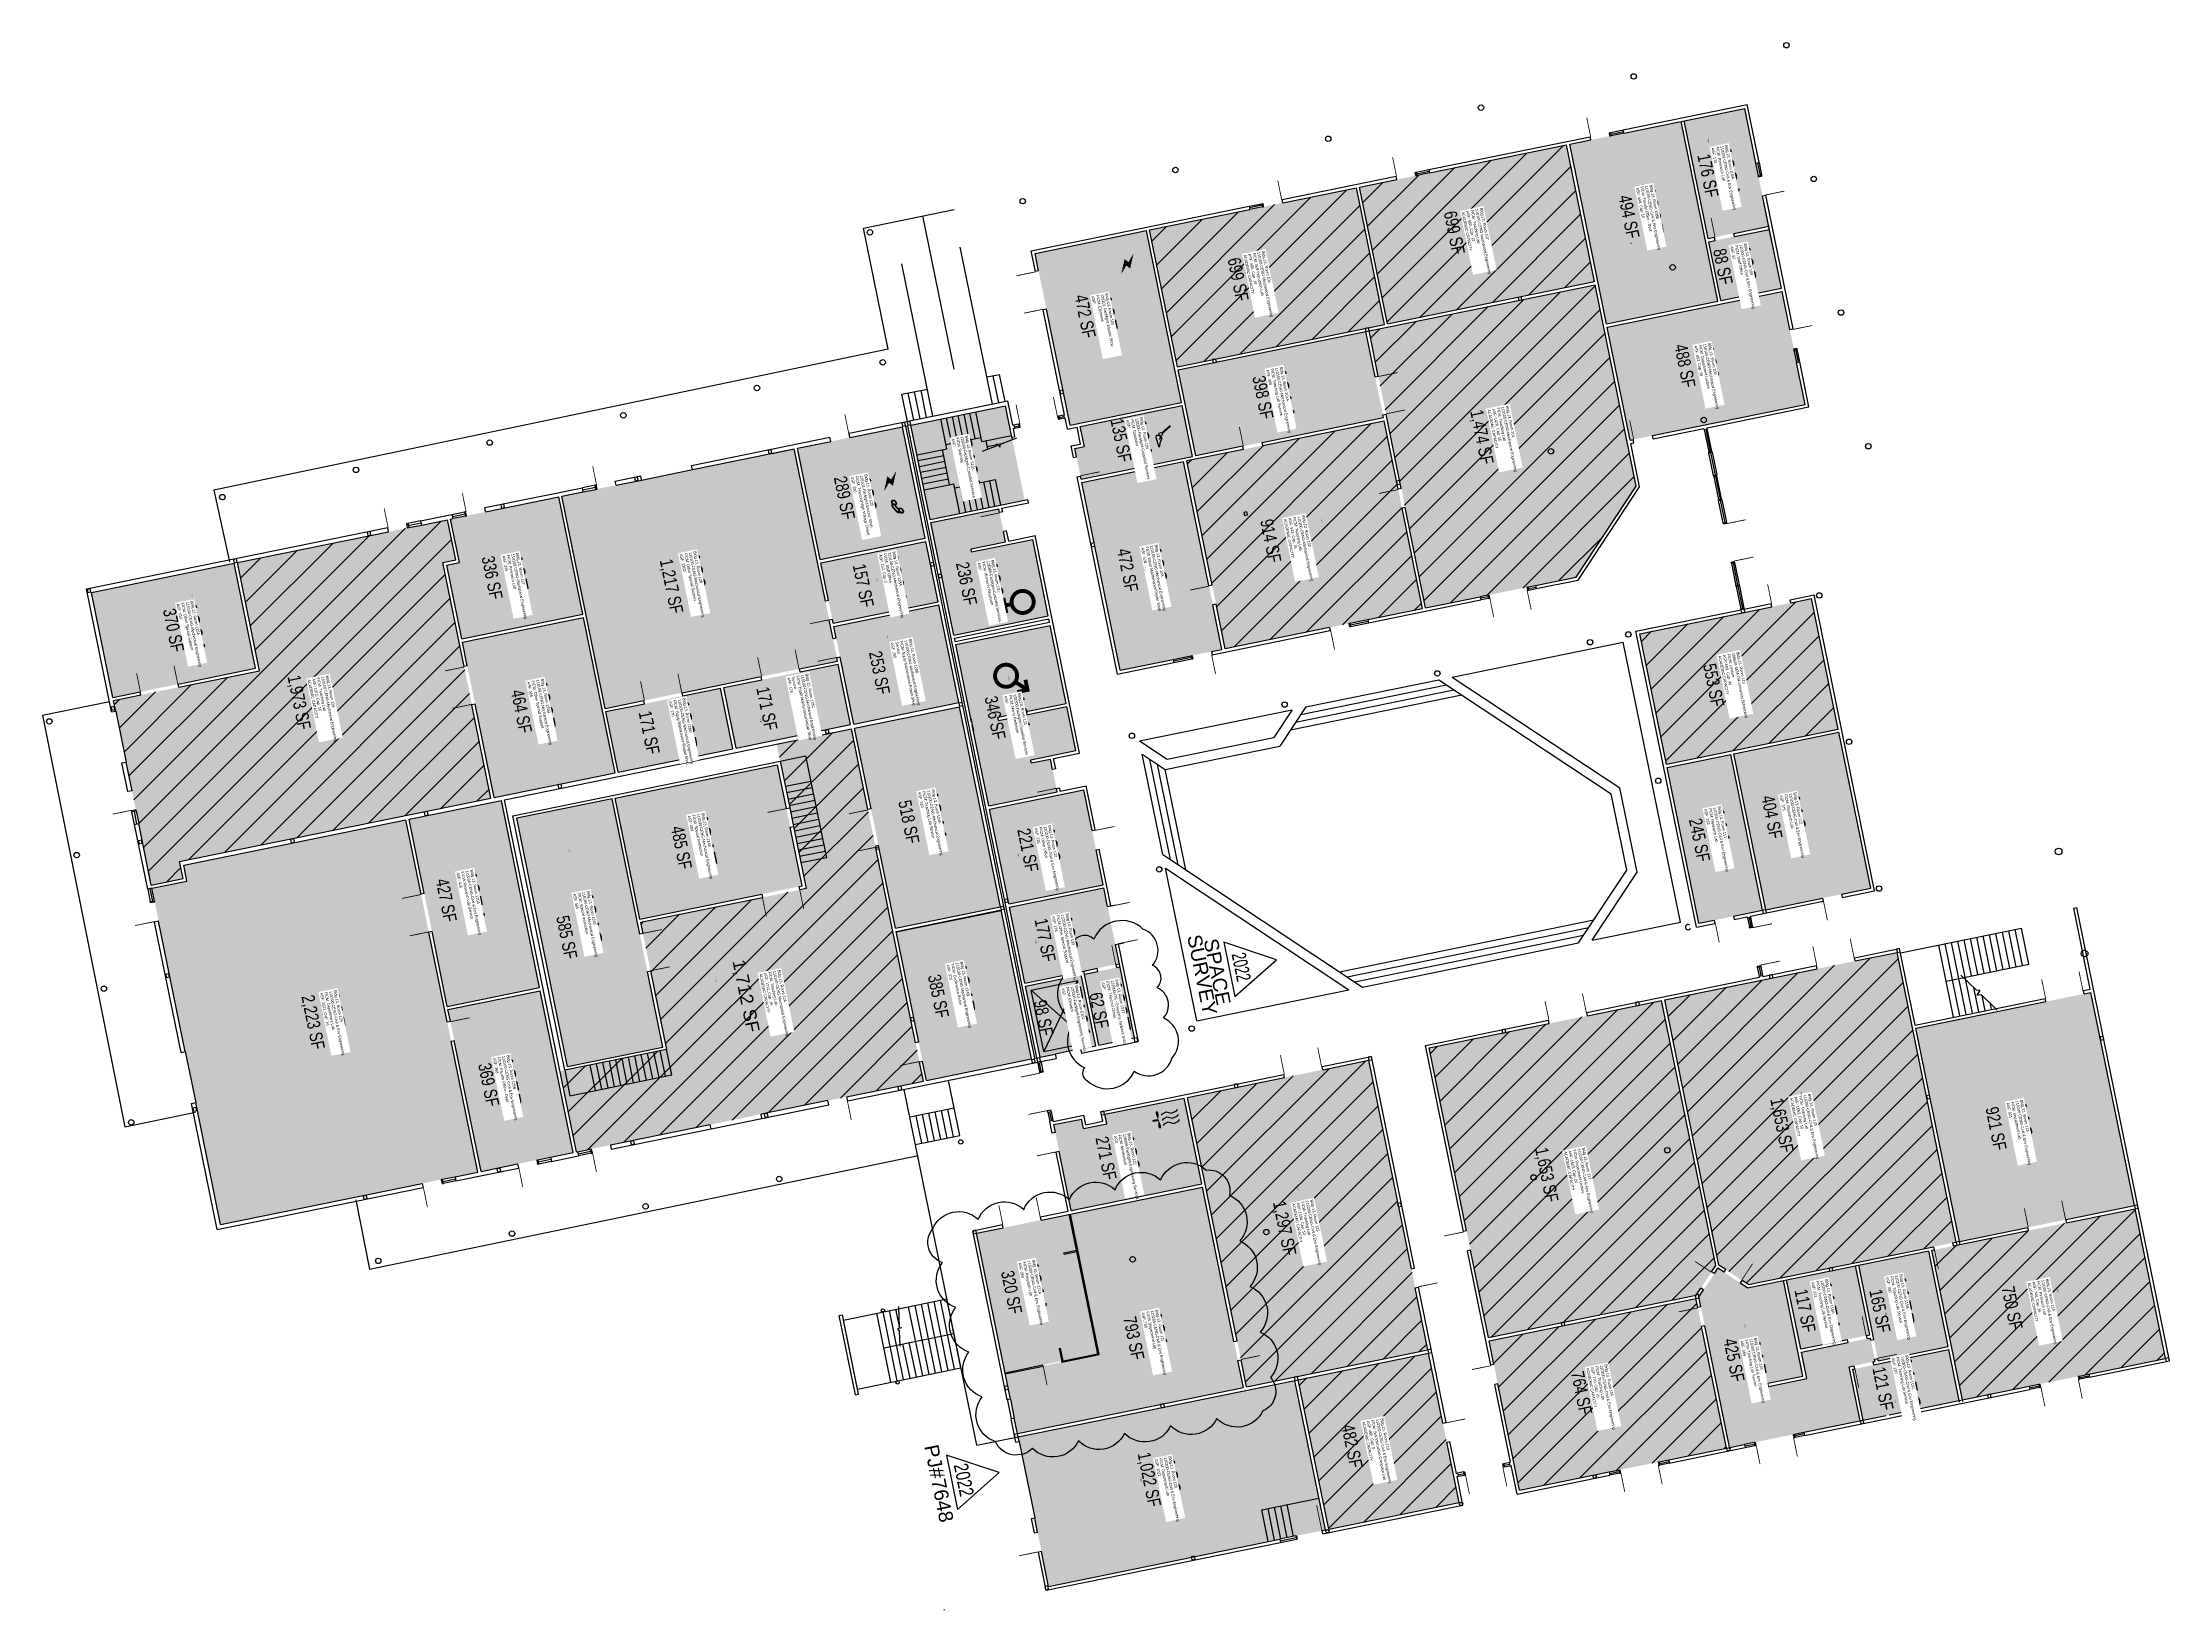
# Model space of a CAD drawing. Header units: inches. Extents: x 69195980 to 69199909, y 27677815 to 27680710.
import ezdxf
from ezdxf.enums import TextEntityAlignment as Align

# ---------------------------------------------------------------- set-up
doc = ezdxf.new("R2010")
doc.units = ezdxf.units.IN
doc.header["$LTSCALE"] = 100
doc.header["$MEASUREMENT"] = 0
doc.layers.get('0').update_dxf_attribs({"linetype": 'CONTINUOUS'})
for name, color, linetype in [('A-COLS', 5, 'CONTINUOUS'), ('A-DOOR', 2, 'CONTINUOUS'), ('A-FLOR', 3, 'CONTINUOUS'), ('A-GLAZ', 1, 'CONTINUOUS'), ('A-IDEN-ICON', 4, 'CONTINUOUS'), ('A-IDEN-RNUM', 7, 'CONTINUOUS'), ('A-IDEN-SNUM', 4, 'CONTINUOUS'), ('A-IDEN-VNUM', 4, 'CONTINUOUS'), ('A-SITE', 3, 'CONTINUOUS'), ('A-WALL', 5, 'CONTINUOUS'), ('AREA-TEXT', 3, 'CONTINUOUS'), ('Rooms-Capacity', 4, 'CONTINUOUS'), ('Rooms-Category-Color', 7, 'CONTINUOUS'), ('Rooms-College-Color', 7, 'CONTINUOUS'), ('Rooms-Department-Color', 7, 'CONTINUOUS'), ('Rooms-Division-Color', 7, 'CONTINUOUS'), ('Rooms-Information', 7, 'CONTINUOUS')]:
    doc.layers.add(name, color=color, linetype=linetype)
doc.layers.add('A-REV', color=1, linetype='CONTINUOUS', true_color=0xff0000)
doc.styles.add('Arial', font='arial.ttf')
doc.styles.add('CP_AREA', font='arial.ttf', dxfattribs={"height": 15})
doc.styles.add('CP_ROOMSNUMBER', font='arial.ttf', dxfattribs={"height": 1})
doc.styles.add('CP_ROOMVNUMBER', font='arial.ttf', dxfattribs={"width": 0.85, "height": 0.075})
pattern_1 = [(45, (0, 0), (-26.516504294, 26.516504294), [])]

# ---------------------------------------------------------------- blocks, each defined once
blk = doc.blocks.new('CPMEN')
at = {"const_width": 0.015}
blk.add_lwpolyline([(-0.0575, -0.02, 1), (0.0275, -0.02, 1)], format="xyb", close=True, dxfattribs=at)
for points in [[(0.055, 0.01), (0.055, 0.05), (0.015, 0.05)], [(0.0151, 0.0101), (0.055, 0.05)]]:
    blk.add_lwpolyline(points, dxfattribs=at)
blk = doc.blocks.new('CPWOMEN')
at = {"const_width": 0.015}
blk.add_lwpolyline([(-0.0375, 0, 1), (0.0475, 0, 1)], format="xyb", close=True, dxfattribs=at)
for points in [[(-0.025, -0.07), (0.035, -0.07)], [(0.005, -0.04), (0.005, -0.1)]]:
    blk.add_lwpolyline(points, dxfattribs=at)
blk = doc.blocks.new('CPCUST')
for p, q in [((0.017, -0.064), (0.02, -0.047)), ((0.036, -0.07), (0.017, -0.064)), ((0.026, -0.041), (0.045, -0.041)), ((0.03, -0.034), (0.038, -0.03)), ((0.112, -0.063), (0.036, -0.07)), ((0.038, -0.03), (0.053, -0.032)), ((0.045, -0.041), (0.054, -0.051)), ((0.053, -0.032), (0.075, -0.048)), ((0.075, -0.048), (0.112, -0.063))]:
    blk.add_line(p, q)
at = {"const_width": 0.015}
blk.add_lwpolyline([(-0.03, 0.05), (0.01, -0.019)], dxfattribs=at)
at = {"const_width": 0.0075}
blk.add_lwpolyline([(-0.033, 0.048, 1), (-0.027, 0.052, 1)], format="xyb", close=True, dxfattribs=at)
blk.add_circle((0.016, -0.031), 0.0141)
blk = doc.blocks.new('CPELECT')
blk.add_lwpolyline([(0.062, 0.063, 0, 0.03, 0), (0.01, -0.017, 0.03, 0.03, 0), (-0.01, 0.007, 0.03, 0, 0), (-0.062, -0.073, 0.03, 0, 0)], format="xyseb")
blk = doc.blocks.new('CPMECH')
for p, q in [((0.005, 0.025), (0.015, 0.035)), ((0.015, 0.035), (0.045, 0.045)), ((0.015, -0.005), (0.045, 0.005)), ((0.045, 0.045), (0.085, 0.025)), ((0.045, 0.005), (0.085, -0.015)), ((0.085, 0.025), (0.125, 0.035)), ((0.125, 0.035), (0.135, 0.045)), ((0.125, -0.005), (0.135, 0.005)), ((0.005, -0.015), (0.015, -0.005)), ((0.005, -0.055), (0.015, -0.045)), ((0.015, -0.045), (0.045, -0.035)), ((0.045, -0.035), (0.085, -0.055)), ((0.085, -0.015), (0.125, -0.005)), ((0.085, -0.055), (0.125, -0.045)), ((0.125, -0.045), (0.135, -0.035))]:
    blk.add_line(p, q)
at = {"const_width": 0.0075}
blk.add_lwpolyline([(-0.068, -0.007, 1), (-0.062, -0.003, 1)], format="xyb", close=True, dxfattribs=at)
at = {"const_width": 0.015}
blk.add_lwpolyline([(-0.025, -0.005), (-0.065, -0.005)], dxfattribs=at)
for points in [[(-0.025, -0.005, 0, 0.02, 0), (-0.025, 0.035, 0.02, 0.02, 0), (-0.025, 0.055, 0.02, 0, 0), (-0.025, 0.065, 0, 0, 0)], [(-0.025, -0.005, 0, 0.02, 0), (-0.025, -0.045, 0.02, 0.02, 0), (-0.025, -0.065, 0.02, 0, 0), (-0.025, -0.075, 0, 0, 0)]]:
    blk.add_lwpolyline(points, format="xyseb")
blk = doc.blocks.new('CPPHONE')
for p, q in [((0.01, 0.025), (-0.02, -0.025)), ((0.017, 0.028), (-0.018, -0.033))]:
    blk.add_line(p, q)
for points in [[(0.036, 0.057), (0.042, 0.031), (0.038, 0.011), (0.008, -0.041), (-0.008, -0.056), (-0.034, -0.064)], [(0.033, 0.047), (0.037, 0.031), (0.033, 0.013), (0.004, -0.038), (-0.011, -0.051), (-0.026, -0.057)]]:
    blk.add_lwpolyline(points)
for points in [[(0.029, 0.079, 0.139889), (0.022, 0.08, 0.107118), (0.012, 0.078, 0.079812), (0.004, 0.072, 0.067459), (-0.003, 0.063, 0.067459), (-0.008, 0.051, 0.079812), (-0.009, 0.041, 0.107118), (-0.006, 0.032, 0.139889), (-0.001, 0.027, 0.139889), (0.006, 0.025, 0.107118), (0.015, 0.027, 0.079812), (0.024, 0.033, 0.067459), (0.031, 0.043, 0.067459), (0.036, 0.054, 0.079812), (0.037, 0.064, 0.107118), (0.034, 0.073, 0.139889)], [(0.026, 0.074, 0.139889), (0.022, 0.075, 0.107118), (0.014, 0.074, 0.079812), (0.007, 0.069, 0.067459), (0.001, 0.06, 0.067459), (-0.003, 0.05, 0.079812), (-0.004, 0.042, 0.107118), (-0.002, 0.034, 0.139889), (0.001, 0.031, 0.139889), (0.006, 0.03, 0.107118), (0.013, 0.032, 0.079812), (0.02, 0.037, 0.067459), (0.027, 0.045, 0.067459), (0.031, 0.055, 0.079812), (0.032, 0.064, 0.107118), (0.03, 0.071, 0.139889)], [(-0.026, -0.017, 0.139889), (-0.033, -0.015, 0.107118), (-0.043, -0.017, 0.079812), (-0.051, -0.023, 0.067459), (-0.058, -0.033, 0.067459), (-0.063, -0.044, 0.079812), (-0.064, -0.054, 0.107118), (-0.061, -0.063, 0.139889), (-0.056, -0.069, 0.139889), (-0.049, -0.07, 0.107118), (-0.04, -0.068, 0.079812), (-0.031, -0.062, 0.067459), (-0.024, -0.053, 0.067459), (-0.019, -0.041, 0.079812), (-0.018, -0.031, 0.107118), (-0.021, -0.022, 0.139889)], [(-0.029, -0.021, 0.139889), (-0.033, -0.02, 0.107118), (-0.041, -0.022, 0.079812), (-0.048, -0.027, 0.067459), (-0.054, -0.035, 0.067459), (-0.058, -0.045, 0.079812), (-0.059, -0.054, 0.107118), (-0.057, -0.061, 0.139889), (-0.054, -0.064, 0.139889), (-0.049, -0.065, 0.107118), (-0.042, -0.064, 0.079812), (-0.035, -0.059, 0.067459), (-0.028, -0.05, 0.067459), (-0.024, -0.04, 0.079812), (-0.023, -0.032, 0.107118), (-0.025, -0.024, 0.139889)]]:
    blk.add_lwpolyline(points, format="xyb", close=True)
blk = doc.blocks.new('Space Revision')
at = {"layer": 'A-REV', "transparency": 16777216}
blk.add_lwpolyline([(0, 2.54), (-1.47, 0), (1.47, 0)], close=True, dxfattribs=at)
at = {"layer": 'A-REV', "transparency": 16777216, "insert": (0, -0.27), "char_height": 0.75, "attachment_point": 2, "line_spacing_factor": 0.65, "style": 'Arial'}
blk.add_mtext_dynamic_manual_height_columns('SPACE\\PSURVEY', width=1.2391, gutter_width=0.0182, heights=[0], dxfattribs=at)
at = {"layer": 'A-REV', "transparency": 16777216, "style": 'Arial', "width": 0.65}
blk.add_attdef('YEAR', text='', height=0.75, dxfattribs=at).set_placement((0, 0.65), align=Align.MIDDLE_CENTER)
at = {"layer": 'A-REV', "style": 'Arial', "flags": 1}
blk.add_attdef('UPDATES', text='', height=0.75, dxfattribs=at).set_placement((1.5, 1.08), align=Align.TOP_LEFT)
blk = doc.blocks.new('ProjectRev')
for p, q in [((0, 0.122), (-0.1221, -0.0895)), ((0.1221, -0.0895), (0, 0.122)), ((-0.1221, -0.0895), (0.1221, -0.0895))]:
    blk.add_line(p, q)
at = {"insert": (-0.1798, -0.1151), "char_height": 0.0625, "attachment_point": 1, "style": 'Arial'}
blk.add_mtext_dynamic_manual_height_columns('PJ#', width=0.24749, gutter_width=0.3125, heights=[0], dxfattribs=at)
at = {"style": 'Arial', "width": 0.75}
blk.add_attdef('YEAR', text='', height=0.0625, dxfattribs=at).set_placement((0, -0.0359), align=Align.MIDDLE_CENTER)
at = {"style": 'Arial'}
blk.add_attdef('PROJECT', text='', height=0.0625, dxfattribs=at).set_placement((-0.0276, -0.1151), align=Align.TOP_LEFT)

msp = doc.modelspace()

# ---------------------------------------------------------------- hatches: boundary and pattern name
at = {"layer": 'Rooms-Capacity'}
h = msp.add_hatch(dxfattribs=at)
h.set_pattern_fill('ANSI31', color=256, scale=300, style=0)
h.set_pattern_definition(pattern_1)
h.paths.add_polyline_path([(69198412.8, 27680442.9), (69198794.9, 27680520.9), (69198846.5, 27680268.2), (69198464.4, 27680190.1)])
h = msp.add_hatch(dxfattribs=at)
h.set_pattern_fill('ANSI31', color=256, scale=300, style=0)
h.set_pattern_definition(pattern_1)
h.paths.add_polyline_path([(69198024.8, 27680363.7), (69198406.9, 27680441.7), (69198458.5, 27680188.9), (69198076.4, 27680110.9)])
h = msp.add_hatch(dxfattribs=at)
h.set_pattern_fill('ANSI31', color=256, scale=300, style=0)
h.set_pattern_definition(pattern_1)
h.paths.add_polyline_path([(69198430.3, 27680177.1), (69198847.7, 27680262.3), (69198923.7, 27679890.2), (69198812.8, 27679722.4), (69198534.7, 27679665.6)])
h = msp.add_hatch(dxfattribs=at)
h.set_pattern_fill('ANSI31', color=256, scale=300, style=0)
h.set_pattern_definition(pattern_1)
h.paths.add_polyline_path([(69198093.6, 27679936.9), (69198458.1, 27680011.3), (69198528.9, 27679664.4), (69198164.4, 27679590)])
h = msp.add_hatch(dxfattribs=at)
h.set_pattern_fill('ANSI31', color=256, scale=300, style=0)
h.set_pattern_definition(pattern_1)
h.paths.add_polyline_path([(69196339.7, 27679749.2), (69196727.7, 27679828.4), (69196742.9, 27679754), (69196719.3, 27679749.2), (69196808.1, 27679314.2), (69196233, 27679196.7), (69196239.4, 27679165.4), (69196180.6, 27679153.4), (69196111, 27679494.4), (69196380.5, 27679549.4)])
h = msp.add_hatch(dxfattribs=at)
h.set_pattern_fill('ANSI31', color=256, scale=300, style=0)
h.set_pattern_definition(pattern_1)
h.paths.add_polyline_path([(69198930.3, 27679617.8), (69199247.8, 27679682.6), (69199297, 27679441.5), (69198979.5, 27679376.7)])
h = msp.add_hatch(dxfattribs=at)
h.set_pattern_fill('ANSI31', color=256, scale=300, style=0)
h.set_pattern_definition(pattern_1)
h.paths.add_polyline_path([(69197474, 27679441.9), (69197335.9, 27679413.7), (69197390.3, 27679147.2), (69197084.6, 27679084.8), (69197132.6, 27678849.7), (69196935.7, 27678809.5), (69196966.1, 27678660.5), (69197606.9, 27678791.4)])
h = msp.add_hatch(dxfattribs=at)
h.set_pattern_fill('ANSI31', color=256, scale=300, style=0)
h.set_pattern_definition(pattern_1)
h.paths.add_polyline_path([(69198976.5, 27678941.3), (69199405.7, 27679029), (69199514.9, 27678494), (69199130.9, 27678415.6), (69199076.5, 27678451.5)])
h = msp.add_hatch(dxfattribs=at)
h.set_pattern_fill('ANSI31', color=256, scale=300, style=0)
h.set_pattern_definition(pattern_1)
h.paths.add_polyline_path([(69198541.5, 27678852.5), (69198970.7, 27678940.1), (69199070.6, 27678450.4), (69199034.7, 27678396), (69198650.7, 27678317.6)])
h = msp.add_hatch(dxfattribs=at)
h.set_pattern_fill('ANSI31', color=256, scale=300, style=0)
h.set_pattern_definition(pattern_1)
h.paths.add_polyline_path([(69198094.7, 27678761.3), (69198429.8, 27678829.7), (69198539, 27678294.8), (69198203.9, 27678226.4)])
h = msp.add_hatch(dxfattribs=at)
h.set_pattern_fill('ANSI31', color=256, scale=300, style=0)
h.set_pattern_definition(pattern_1)
h.paths.add_polyline_path([(69199470.1, 27678478.7), (69199845.3, 27678555.3), (69199901.7, 27678279), (69199526.5, 27678202.4)])
h = msp.add_hatch(dxfattribs=at)
h.set_pattern_fill('ANSI31', color=256, scale=300, style=0)
h.set_pattern_definition(pattern_1)
h.paths.add_polyline_path([(69198651.9, 27678311.7), (69199034, 27678389.7), (69199090.5, 27678113.4), (69198708.3, 27678035.4)])
h = msp.add_hatch(dxfattribs=at)
h.set_pattern_fill('ANSI31', color=256, scale=300, style=0)
h.set_pattern_definition(pattern_1)
h.paths.add_polyline_path([(69198299.2, 27678239.7), (69198540.2, 27678288.9), (69198596.6, 27678012.6), (69198355.6, 27677963.4)])
at = {"layer": 'Rooms-Category-Color', "true_color": 0xe3f498}
for points in [[(69199124.1, 27680588.1), (69199012.4, 27680565.3), (69199056.8, 27680347.8), (69199168.5, 27680370.6), (69199157.1, 27680426.5), (69199149.5, 27680463.7), (69199144.7, 27680487.2)], [(69198412.8, 27680442.9), (69198794.9, 27680520.9), (69198846.5, 27680268.2), (69198464.4, 27680190.1)], [(69198024.8, 27680363.7), (69198406.9, 27680441.7), (69198458.5, 27680188.9), (69198076.4, 27680110.9)], [(69198430.3, 27680177.1), (69198847.7, 27680262.3), (69198923.7, 27679890.2), (69198812.8, 27679722.4), (69198534.7, 27679665.6)], [(69198077.6, 27680105.1), (69198424.5, 27680175.9), (69198456.9, 27680017.1), (69198110, 27679946.3)], [(69198093.6, 27679936.9), (69198458.1, 27680011.3), (69198528.9, 27679664.4), (69198164.4, 27679590)], [(69196939.3, 27679871.7), (69197368.4, 27679959.3), (69197448.4, 27679567.3), (69197019.3, 27679479.7)], [(69196733.5, 27679829.6), (69196933.4, 27679870.5), (69196977.6, 27679653.9), (69196754.2, 27679608.3), (69196726.4, 27679744.5), (69196749.9, 27679749.3)], [(69196339.7, 27679749.2), (69196727.7, 27679828.4), (69196742.9, 27679754), (69196719.3, 27679749.2), (69196808.1, 27679314.2), (69196233, 27679196.7), (69196239.4, 27679165.4), (69196180.6, 27679153.4), (69196111, 27679494.4), (69196380.5, 27679549.4)], [(69196070.2, 27679694.2), (69196333.8, 27679748), (69196373.4, 27679554), (69196109.8, 27679500.2)], [(69196755.4, 27679602.4), (69196978.8, 27679648), (69197037.4, 27679361), (69196814, 27679315.4)], [(69197479.9, 27679443.1), (69197673.9, 27679482.7), (69197749.3, 27679113.4), (69197555.3, 27679073.8)], [(69197474, 27679441.9), (69197335.9, 27679413.7), (69197390.3, 27679147.2), (69197084.6, 27679084.8), (69197132.6, 27678849.7), (69196935.7, 27678809.5), (69196966.1, 27678660.5), (69197606.9, 27678791.4)], [(69199104.2, 27679396.1), (69199298.2, 27679435.7), (69199357, 27679147.6), (69199163, 27679108)], [(69197037.8, 27679314.1), (69197337.6, 27679375.3), (69197383.2, 27679151.9), (69197083.4, 27679090.7)], [(69198980.7, 27679370.9), (69199098.3, 27679394.9), (69199157.1, 27679106.8), (69199039.5, 27679082.8)], [(69196656.9, 27679275.1), (69196827.4, 27679309.9), (69196898, 27678964.1), (69196727.5, 27678929.2)], [(69197031.9, 27679312.9), (69196855.6, 27679276.9), (69196949.2, 27678818.3), (69197125.5, 27678854.3)], [(69196181.8, 27679147.5), (69196246.5, 27679160.7), (69196240.5, 27679190.1), (69196651, 27679273.9), (69196783.8, 27678623.3), (69196308.6, 27678526.3)], [(69197765.8, 27679112.6), (69197940.2, 27679148.2), (69197968.8, 27679008.1), (69197903.2, 27678994.7), (69197794.4, 27678972.5)], [(69198976.5, 27678941.3), (69199405.7, 27679029), (69199514.9, 27678494), (69199130.9, 27678415.6), (69199076.5, 27678451.5)], [(69199440.4, 27678889.1), (69199763.7, 27678955.1), (69199844.1, 27678561.2), (69199520.8, 27678495.2)], [(69198094.7, 27678761.3), (69198429.8, 27678829.7), (69198539, 27678294.8), (69198203.9, 27678226.4)], [(69197878.5, 27678545.7), (69198122.5, 27678595.5), (69198198.1, 27678225.2), (69197780.7, 27678140), (69197758.1, 27678250.7), (69197931.5, 27678286.1)], [(69197705.1, 27678510.3), (69197876.5, 27678545.3), (69197929.1, 27678287.6), (69197757.7, 27678252.6)], [(69199470.1, 27678478.7), (69199845.3, 27678555.3), (69199901.7, 27678279), (69199526.5, 27678202.4)], [(69199334.8, 27678451.1), (69199464.2, 27678477.5), (69199500.2, 27678301.2), (69199370.8, 27678274.7)], [(69199074.7, 27678445.6), (69199129.6, 27678409.2), (69199195.7, 27678422.7), (69199231.7, 27678246.3), (69199167, 27678233.1), (69199168.2, 27678227.3), (69199238.8, 27678241.7), (69199228.8, 27678290.7), (69199356.2, 27678316.7), (69199365, 27678273.5), (69199317, 27678263.7), (69199337.4, 27678163.8), (69199096.3, 27678114.6), (69199039.6, 27678392.5)], [(69199201.6, 27678423.9), (69199329, 27678449.9), (69199355, 27678322.5), (69199227.6, 27678296.5)], [(69198651.9, 27678311.7), (69199034, 27678389.7), (69199090.5, 27678113.4), (69198708.3, 27678035.4)], [(69198299.2, 27678239.7), (69198540.2, 27678288.9), (69198596.6, 27678012.6), (69198355.6, 27677963.4)], [(69199324, 27678259.1), (69199343.2, 27678165), (69199520.6, 27678201.2), (69199501.4, 27678295.3)], [(69198293.3, 27678238.5), (69197781.9, 27678134.1), (69197838.3, 27677857.8), (69198349.7, 27677962.2)]]:
    msp.add_hatch(color=61, dxfattribs=at).paths.add_polyline_path(points)
at = {"layer": 'Rooms-Category-Color', "true_color": 0xfa9ba3}
for points in [[(69198800.8, 27680522.1), (69199006.5, 27680564.1), (69199074.4, 27680232), (69198868.6, 27680190)], [(69199169.7, 27680364.8), (69199105.1, 27680351.6), (69199069.8, 27680344.4), (69199058, 27680342), (69199080.2, 27680233.2), (69199191.9, 27680256)], [(69197417.5, 27679748.8), (69197611.5, 27679788.4), (69197634.3, 27679676.7), (69197440.3, 27679637.1)], [(69197728.8, 27679293.9), (69197903.2, 27679329.5), (69197939, 27679154.1), (69197764.6, 27679118.5)], [(69197556.7, 27679066.9), (69197750.7, 27679106.5), (69197806.7, 27678832.2), (69197612.7, 27678792.6)], [(69196728.7, 27678923.4), (69196899.2, 27678958.2), (69196960.2, 27678659.3), (69196789.7, 27678624.5)]]:
    msp.add_hatch(color=241, dxfattribs=at).paths.add_polyline_path(points)
at = {"layer": 'Rooms-Category-Color', "true_color": 0xadadad}
for points in [[(69197813.2, 27680320.5), (69198018.9, 27680362.5), (69198083.7, 27680045.1), (69197878, 27680003.1)], [(69197619.6, 27679828.9), (69197584, 27680003.3), (69197758.4, 27680038.9), (69197794, 27679864.5)], [(69197896.8, 27680000.8), (69198084.9, 27680039.2), (69198104.1, 27679945.1), (69197898.4, 27679903.1), (69197886.8, 27679960), (69197904.4, 27679963.6)], [(69197374.3, 27679960.5), (69197568.3, 27680000.1), (69197610.3, 27679794.3), (69197416.3, 27679754.7)], [(69197620.8, 27679823), (69197746.2, 27679848.6), (69197758.6, 27679787.8), (69197694.9, 27679774.8), (69197696.1, 27679769), (69197808.8, 27679792), (69197837.6, 27679650.9), (69197663.2, 27679615.3)], [(69197666.8, 27679597.6), (69197841.2, 27679633.2), (69197870.6, 27679489.2), (69197744.2, 27679463.4), (69197745.4, 27679457.5), (69197871.8, 27679483.3), (69197888.4, 27679402), (69197805.1, 27679385), (69197806.3, 27679379.1), (69197841.6, 27679386.3), (69197854, 27679325.6), (69197727.6, 27679299.8)], [(69197795.6, 27678966.6), (69197898.5, 27678987.7), (69197925.3, 27678856.4), (69197822.4, 27678835.4)], [(69197904.4, 27678988.9), (69197931.2, 27678857.6), (69197996.8, 27678871), (69197970, 27679002.3)], [(69197847.8, 27678710.9), (69197898.8, 27678721.3), (69197902.4, 27678703.7), (69197945.5, 27678712.5), (69197941.9, 27678730.1), (69198088.8, 27678760.1), (69198121.3, 27678601.4), (69197880.2, 27678552.2)]]:
    msp.add_hatch(color=253, dxfattribs=at).paths.add_polyline_path(points)
at = {"layer": 'Rooms-Category-Color', "true_color": 0xffff64}
for points in [[(69198869.8, 27680184.1), (69199193.1, 27680250.1), (69199235.7, 27680041.4), (69198912.4, 27679975.4)], [(69198930.3, 27679617.8), (69199247.8, 27679682.6), (69199297, 27679441.5), (69198979.5, 27679376.7)], [(69198541.5, 27678852.5), (69198970.7, 27678940.1), (69199070.6, 27678450.4), (69199034.7, 27678396), (69198650.7, 27678317.6)]]:
    msp.add_hatch(color=51, dxfattribs=at).paths.add_polyline_path(points)
at = {"layer": 'Rooms-Category-Color', "true_color": 0xe3c5e1}
for points in [[(69197899.6, 27679897.2), (69198087.7, 27679935.7), (69198158.5, 27679588.8), (69197970.4, 27679550.4)], [(69197441.5, 27679631.3), (69197635.5, 27679670.9), (69197672.3, 27679490.6), (69197478.3, 27679451)], [(69197238, 27679518.3), (69197449.6, 27679561.5), (69197472.4, 27679449.8), (69197260.8, 27679406.6)], [(69197020.5, 27679473.9), (69197232.1, 27679517.1), (69197254.9, 27679405.4), (69197043.3, 27679362.2)]]:
    msp.add_hatch(color=254, dxfattribs=at).paths.add_polyline_path(points)
at = {"layer": 'Rooms-College-Color', "true_color": 0x99d7b2}
for points in [[(69199124.1, 27680588.1), (69199012.4, 27680565.3), (69199056.8, 27680347.8), (69199168.5, 27680370.6), (69199157.1, 27680426.5), (69199149.5, 27680463.7), (69199144.7, 27680487.2)], [(69198800.8, 27680522.1), (69199006.5, 27680564.1), (69199074.4, 27680232), (69198868.6, 27680190)], [(69198412.8, 27680442.9), (69198794.9, 27680520.9), (69198846.5, 27680268.2), (69198464.4, 27680190.1)], [(69198024.8, 27680363.7), (69198406.9, 27680441.7), (69198458.5, 27680188.9), (69198076.4, 27680110.9)], [(69199169.7, 27680364.8), (69199105.1, 27680351.6), (69199069.8, 27680344.4), (69199058, 27680342), (69199080.2, 27680233.2), (69199191.9, 27680256)], [(69198430.3, 27680177.1), (69198847.7, 27680262.3), (69198923.7, 27679890.2), (69198812.8, 27679722.4), (69198534.7, 27679665.6)], [(69198869.8, 27680184.1), (69199193.1, 27680250.1), (69199235.7, 27680041.4), (69198912.4, 27679975.4)], [(69198077.6, 27680105.1), (69198424.5, 27680175.9), (69198456.9, 27680017.1), (69198110, 27679946.3)], [(69198093.6, 27679936.9), (69198458.1, 27680011.3), (69198528.9, 27679664.4), (69198164.4, 27679590)], [(69196939.3, 27679871.7), (69197368.4, 27679959.3), (69197448.4, 27679567.3), (69197019.3, 27679479.7)], [(69197899.6, 27679897.2), (69198087.7, 27679935.7), (69198158.5, 27679588.8), (69197970.4, 27679550.4)], [(69196733.5, 27679829.6), (69196933.4, 27679870.5), (69196977.6, 27679653.9), (69196754.2, 27679608.3), (69196726.4, 27679744.5), (69196749.9, 27679749.3)], [(69196339.7, 27679749.2), (69196727.7, 27679828.4), (69196742.9, 27679754), (69196719.3, 27679749.2), (69196808.1, 27679314.2), (69196233, 27679196.7), (69196239.4, 27679165.4), (69196180.6, 27679153.4), (69196111, 27679494.4), (69196380.5, 27679549.4)], [(69197417.5, 27679748.8), (69197611.5, 27679788.4), (69197634.3, 27679676.7), (69197440.3, 27679637.1)], [(69196070.2, 27679694.2), (69196333.8, 27679748), (69196373.4, 27679554), (69196109.8, 27679500.2)], [(69196755.4, 27679602.4), (69196978.8, 27679648), (69197037.4, 27679361), (69196814, 27679315.4)], [(69197441.5, 27679631.3), (69197635.5, 27679670.9), (69197672.3, 27679490.6), (69197478.3, 27679451)], [(69197238, 27679518.3), (69197449.6, 27679561.5), (69197472.4, 27679449.8), (69197260.8, 27679406.6)], [(69197020.5, 27679473.9), (69197232.1, 27679517.1), (69197254.9, 27679405.4), (69197043.3, 27679362.2)], [(69197479.9, 27679443.1), (69197673.9, 27679482.7), (69197749.3, 27679113.4), (69197555.3, 27679073.8)], [(69197474, 27679441.9), (69197335.9, 27679413.7), (69197390.3, 27679147.2), (69197084.6, 27679084.8), (69197132.6, 27678849.7), (69196935.7, 27678809.5), (69196966.1, 27678660.5), (69197606.9, 27678791.4)], [(69199104.2, 27679396.1), (69199298.2, 27679435.7), (69199357, 27679147.6), (69199163, 27679108)], [(69197037.8, 27679314.1), (69197337.6, 27679375.3), (69197383.2, 27679151.9), (69197083.4, 27679090.7)], [(69198980.7, 27679370.9), (69199098.3, 27679394.9), (69199157.1, 27679106.8), (69199039.5, 27679082.8)], [(69197728.8, 27679293.9), (69197903.2, 27679329.5), (69197939, 27679154.1), (69197764.6, 27679118.5)], [(69196656.9, 27679275.1), (69196827.4, 27679309.9), (69196898, 27678964.1), (69196727.5, 27678929.2)], [(69197031.9, 27679312.9), (69196855.6, 27679276.9), (69196949.2, 27678818.3), (69197125.5, 27678854.3)], [(69196181.8, 27679147.5), (69196246.5, 27679160.7), (69196240.5, 27679190.1), (69196651, 27679273.9), (69196783.8, 27678623.3), (69196308.6, 27678526.3)], [(69197765.8, 27679112.6), (69197940.2, 27679148.2), (69197968.8, 27679008.1), (69197903.2, 27678994.7), (69197794.4, 27678972.5)], [(69197556.7, 27679066.9), (69197750.7, 27679106.5), (69197806.7, 27678832.2), (69197612.7, 27678792.6)], [(69198976.5, 27678941.3), (69199405.7, 27679029), (69199514.9, 27678494), (69199130.9, 27678415.6), (69199076.5, 27678451.5)], [(69196728.7, 27678923.4), (69196899.2, 27678958.2), (69196960.2, 27678659.3), (69196789.7, 27678624.5)], [(69198541.5, 27678852.5), (69198970.7, 27678940.1), (69199070.6, 27678450.4), (69199034.7, 27678396), (69198650.7, 27678317.6)], [(69199440.4, 27678889.1), (69199763.7, 27678955.1), (69199844.1, 27678561.2), (69199520.8, 27678495.2)], [(69198094.7, 27678761.3), (69198429.8, 27678829.7), (69198539, 27678294.8), (69198203.9, 27678226.4)], [(69197878.5, 27678545.7), (69198122.5, 27678595.5), (69198198.1, 27678225.2), (69197780.7, 27678140), (69197758.1, 27678250.7), (69197931.5, 27678286.1)], [(69197705.1, 27678510.3), (69197876.5, 27678545.3), (69197929.1, 27678287.6), (69197757.7, 27678252.6)], [(69199470.1, 27678478.7), (69199845.3, 27678555.3), (69199901.7, 27678279), (69199526.5, 27678202.4)], [(69199334.8, 27678451.1), (69199464.2, 27678477.5), (69199500.2, 27678301.2), (69199370.8, 27678274.7)], [(69199074.7, 27678445.6), (69199129.6, 27678409.2), (69199195.7, 27678422.7), (69199231.7, 27678246.3), (69199167, 27678233.1), (69199168.2, 27678227.3), (69199238.8, 27678241.7), (69199228.8, 27678290.7), (69199356.2, 27678316.7), (69199365, 27678273.5), (69199317, 27678263.7), (69199337.4, 27678163.8), (69199096.3, 27678114.6), (69199039.6, 27678392.5)], [(69199201.6, 27678423.9), (69199329, 27678449.9), (69199355, 27678322.5), (69199227.6, 27678296.5)], [(69198651.9, 27678311.7), (69199034, 27678389.7), (69199090.5, 27678113.4), (69198708.3, 27678035.4)], [(69198299.2, 27678239.7), (69198540.2, 27678288.9), (69198596.6, 27678012.6), (69198355.6, 27677963.4)], [(69199324, 27678259.1), (69199343.2, 27678165), (69199520.6, 27678201.2), (69199501.4, 27678295.3)], [(69198293.3, 27678238.5), (69197781.9, 27678134.1), (69197838.3, 27677857.8), (69198349.7, 27677962.2)]]:
    msp.add_hatch(color=253, dxfattribs=at).paths.add_polyline_path(points)
at = {"layer": 'Rooms-College-Color', "true_color": 0xadadad}
for points in [[(69197813.2, 27680320.5), (69198018.9, 27680362.5), (69198083.7, 27680045.1), (69197878, 27680003.1)], [(69197619.6, 27679828.9), (69197584, 27680003.3), (69197758.4, 27680038.9), (69197794, 27679864.5)], [(69197896.8, 27680000.8), (69198084.9, 27680039.2), (69198104.1, 27679945.1), (69197898.4, 27679903.1), (69197886.8, 27679960), (69197904.4, 27679963.6)], [(69197620.8, 27679823), (69197746.2, 27679848.6), (69197758.6, 27679787.8), (69197694.9, 27679774.8), (69197696.1, 27679769), (69197808.8, 27679792), (69197837.6, 27679650.9), (69197663.2, 27679615.3)], [(69197666.8, 27679597.6), (69197841.2, 27679633.2), (69197870.6, 27679489.2), (69197744.2, 27679463.4), (69197745.4, 27679457.5), (69197871.8, 27679483.3), (69197888.4, 27679402), (69197805.1, 27679385), (69197806.3, 27679379.1), (69197841.6, 27679386.3), (69197854, 27679325.6), (69197727.6, 27679299.8)], [(69197795.6, 27678966.6), (69197898.5, 27678987.7), (69197925.3, 27678856.4), (69197822.4, 27678835.4)], [(69197904.4, 27678988.9), (69197931.2, 27678857.6), (69197996.8, 27678871), (69197970, 27679002.3)], [(69197847.8, 27678710.9), (69197898.8, 27678721.3), (69197902.4, 27678703.7), (69197945.5, 27678712.5), (69197941.9, 27678730.1), (69198088.8, 27678760.1), (69198121.3, 27678601.4), (69197880.2, 27678552.2)]]:
    msp.add_hatch(color=253, dxfattribs=at).paths.add_polyline_path(points)
at = {"layer": 'Rooms-College-Color', "true_color": 0x80bc67}
msp.add_hatch(color=83, dxfattribs=at).paths.add_polyline_path([(69197374.3, 27679960.5), (69197568.3, 27680000.1), (69197610.3, 27679794.3), (69197416.3, 27679754.7)])
at = {"layer": 'Rooms-College-Color', "true_color": 0xffff64}
msp.add_hatch(color=51, dxfattribs=at).paths.add_polyline_path([(69198930.3, 27679617.8), (69199247.8, 27679682.6), (69199297, 27679441.5), (69198979.5, 27679376.7)])
at = {"layer": 'Rooms-Department-Color', "true_color": 0x99d7b2}
for points in [[(69199124.1, 27680588.1), (69199012.4, 27680565.3), (69199056.8, 27680347.8), (69199168.5, 27680370.6), (69199157.1, 27680426.5), (69199149.5, 27680463.7), (69199144.7, 27680487.2)], [(69198800.8, 27680522.1), (69199006.5, 27680564.1), (69199074.4, 27680232), (69198868.6, 27680190)], [(69198412.8, 27680442.9), (69198794.9, 27680520.9), (69198846.5, 27680268.2), (69198464.4, 27680190.1)], [(69198024.8, 27680363.7), (69198406.9, 27680441.7), (69198458.5, 27680188.9), (69198076.4, 27680110.9)], [(69199169.7, 27680364.8), (69199105.1, 27680351.6), (69199069.8, 27680344.4), (69199058, 27680342), (69199080.2, 27680233.2), (69199191.9, 27680256)], [(69198430.3, 27680177.1), (69198847.7, 27680262.3), (69198923.7, 27679890.2), (69198812.8, 27679722.4), (69198534.7, 27679665.6)], [(69198869.8, 27680184.1), (69199193.1, 27680250.1), (69199235.7, 27680041.4), (69198912.4, 27679975.4)], [(69198077.6, 27680105.1), (69198424.5, 27680175.9), (69198456.9, 27680017.1), (69198110, 27679946.3)], [(69198093.6, 27679936.9), (69198458.1, 27680011.3), (69198528.9, 27679664.4), (69198164.4, 27679590)], [(69196939.3, 27679871.7), (69197368.4, 27679959.3), (69197448.4, 27679567.3), (69197019.3, 27679479.7)], [(69197899.6, 27679897.2), (69198087.7, 27679935.7), (69198158.5, 27679588.8), (69197970.4, 27679550.4)], [(69196733.5, 27679829.6), (69196933.4, 27679870.5), (69196977.6, 27679653.9), (69196754.2, 27679608.3), (69196726.4, 27679744.5), (69196749.9, 27679749.3)], [(69196339.7, 27679749.2), (69196727.7, 27679828.4), (69196742.9, 27679754), (69196719.3, 27679749.2), (69196808.1, 27679314.2), (69196233, 27679196.7), (69196239.4, 27679165.4), (69196180.6, 27679153.4), (69196111, 27679494.4), (69196380.5, 27679549.4)], [(69197417.5, 27679748.8), (69197611.5, 27679788.4), (69197634.3, 27679676.7), (69197440.3, 27679637.1)], [(69196070.2, 27679694.2), (69196333.8, 27679748), (69196373.4, 27679554), (69196109.8, 27679500.2)], [(69196755.4, 27679602.4), (69196978.8, 27679648), (69197037.4, 27679361), (69196814, 27679315.4)], [(69197441.5, 27679631.3), (69197635.5, 27679670.9), (69197672.3, 27679490.6), (69197478.3, 27679451)], [(69197238, 27679518.3), (69197449.6, 27679561.5), (69197472.4, 27679449.8), (69197260.8, 27679406.6)], [(69197020.5, 27679473.9), (69197232.1, 27679517.1), (69197254.9, 27679405.4), (69197043.3, 27679362.2)], [(69197479.9, 27679443.1), (69197673.9, 27679482.7), (69197749.3, 27679113.4), (69197555.3, 27679073.8)], [(69197474, 27679441.9), (69197335.9, 27679413.7), (69197390.3, 27679147.2), (69197084.6, 27679084.8), (69197132.6, 27678849.7), (69196935.7, 27678809.5), (69196966.1, 27678660.5), (69197606.9, 27678791.4)], [(69199104.2, 27679396.1), (69199298.2, 27679435.7), (69199357, 27679147.6), (69199163, 27679108)], [(69197037.8, 27679314.1), (69197337.6, 27679375.3), (69197383.2, 27679151.9), (69197083.4, 27679090.7)], [(69198980.7, 27679370.9), (69199098.3, 27679394.9), (69199157.1, 27679106.8), (69199039.5, 27679082.8)], [(69197728.8, 27679293.9), (69197903.2, 27679329.5), (69197939, 27679154.1), (69197764.6, 27679118.5)], [(69196656.9, 27679275.1), (69196827.4, 27679309.9), (69196898, 27678964.1), (69196727.5, 27678929.2)], [(69197031.9, 27679312.9), (69196855.6, 27679276.9), (69196949.2, 27678818.3), (69197125.5, 27678854.3)], [(69196181.8, 27679147.5), (69196246.5, 27679160.7), (69196240.5, 27679190.1), (69196651, 27679273.9), (69196783.8, 27678623.3), (69196308.6, 27678526.3)], [(69197765.8, 27679112.6), (69197940.2, 27679148.2), (69197968.8, 27679008.1), (69197903.2, 27678994.7), (69197794.4, 27678972.5)], [(69197556.7, 27679066.9), (69197750.7, 27679106.5), (69197806.7, 27678832.2), (69197612.7, 27678792.6)], [(69198976.5, 27678941.3), (69199405.7, 27679029), (69199514.9, 27678494), (69199130.9, 27678415.6), (69199076.5, 27678451.5)], [(69196728.7, 27678923.4), (69196899.2, 27678958.2), (69196960.2, 27678659.3), (69196789.7, 27678624.5)], [(69198541.5, 27678852.5), (69198970.7, 27678940.1), (69199070.6, 27678450.4), (69199034.7, 27678396), (69198650.7, 27678317.6)], [(69199440.4, 27678889.1), (69199763.7, 27678955.1), (69199844.1, 27678561.2), (69199520.8, 27678495.2)], [(69198094.7, 27678761.3), (69198429.8, 27678829.7), (69198539, 27678294.8), (69198203.9, 27678226.4)], [(69197878.5, 27678545.7), (69198122.5, 27678595.5), (69198198.1, 27678225.2), (69197780.7, 27678140), (69197758.1, 27678250.7), (69197931.5, 27678286.1)], [(69197705.1, 27678510.3), (69197876.5, 27678545.3), (69197929.1, 27678287.6), (69197757.7, 27678252.6)], [(69199470.1, 27678478.7), (69199845.3, 27678555.3), (69199901.7, 27678279), (69199526.5, 27678202.4)], [(69199334.8, 27678451.1), (69199464.2, 27678477.5), (69199500.2, 27678301.2), (69199370.8, 27678274.7)], [(69199074.7, 27678445.6), (69199129.6, 27678409.2), (69199195.7, 27678422.7), (69199231.7, 27678246.3), (69199167, 27678233.1), (69199168.2, 27678227.3), (69199238.8, 27678241.7), (69199228.8, 27678290.7), (69199356.2, 27678316.7), (69199365, 27678273.5), (69199317, 27678263.7), (69199337.4, 27678163.8), (69199096.3, 27678114.6), (69199039.6, 27678392.5)], [(69199201.6, 27678423.9), (69199329, 27678449.9), (69199355, 27678322.5), (69199227.6, 27678296.5)], [(69198651.9, 27678311.7), (69199034, 27678389.7), (69199090.5, 27678113.4), (69198708.3, 27678035.4)], [(69198299.2, 27678239.7), (69198540.2, 27678288.9), (69198596.6, 27678012.6), (69198355.6, 27677963.4)], [(69199324, 27678259.1), (69199343.2, 27678165), (69199520.6, 27678201.2), (69199501.4, 27678295.3)], [(69198293.3, 27678238.5), (69197781.9, 27678134.1), (69197838.3, 27677857.8), (69198349.7, 27677962.2)]]:
    msp.add_hatch(color=253, dxfattribs=at).paths.add_polyline_path(points)
at = {"layer": 'Rooms-Department-Color', "true_color": 0xacacac}
for points in [[(69197813.2, 27680320.5), (69198018.9, 27680362.5), (69198083.7, 27680045.1), (69197878, 27680003.1)], [(69197619.6, 27679828.9), (69197584, 27680003.3), (69197758.4, 27680038.9), (69197794, 27679864.5)], [(69197896.8, 27680000.8), (69198084.9, 27680039.2), (69198104.1, 27679945.1), (69197898.4, 27679903.1), (69197886.8, 27679960), (69197904.4, 27679963.6)], [(69197374.3, 27679960.5), (69197568.3, 27680000.1), (69197610.3, 27679794.3), (69197416.3, 27679754.7)], [(69197620.8, 27679823), (69197746.2, 27679848.6), (69197758.6, 27679787.8), (69197694.9, 27679774.8), (69197696.1, 27679769), (69197808.8, 27679792), (69197837.6, 27679650.9), (69197663.2, 27679615.3)], [(69197666.8, 27679597.6), (69197841.2, 27679633.2), (69197870.6, 27679489.2), (69197744.2, 27679463.4), (69197745.4, 27679457.5), (69197871.8, 27679483.3), (69197888.4, 27679402), (69197805.1, 27679385), (69197806.3, 27679379.1), (69197841.6, 27679386.3), (69197854, 27679325.6), (69197727.6, 27679299.8)], [(69197795.6, 27678966.6), (69197898.5, 27678987.7), (69197925.3, 27678856.4), (69197822.4, 27678835.4)], [(69197904.4, 27678988.9), (69197931.2, 27678857.6), (69197996.8, 27678871), (69197970, 27679002.3)], [(69197847.8, 27678710.9), (69197898.8, 27678721.3), (69197902.4, 27678703.7), (69197945.5, 27678712.5), (69197941.9, 27678730.1), (69198088.8, 27678760.1), (69198121.3, 27678601.4), (69197880.2, 27678552.2)]]:
    msp.add_hatch(color=253, dxfattribs=at).paths.add_polyline_path(points)
at = {"layer": 'Rooms-Department-Color', "true_color": 0x003fff}
msp.add_hatch(color=160, dxfattribs=at).paths.add_polyline_path([(69198930.3, 27679617.8), (69199247.8, 27679682.6), (69199297, 27679441.5), (69198979.5, 27679376.7)])
at = {"layer": 'Rooms-Division-Color', "true_color": 0x99d7b2}
for points in [[(69199124.1, 27680588.1), (69199012.4, 27680565.3), (69199056.8, 27680347.8), (69199168.5, 27680370.6), (69199157.1, 27680426.5), (69199149.5, 27680463.7), (69199144.7, 27680487.2)], [(69198800.8, 27680522.1), (69199006.5, 27680564.1), (69199074.4, 27680232), (69198868.6, 27680190)], [(69198412.8, 27680442.9), (69198794.9, 27680520.9), (69198846.5, 27680268.2), (69198464.4, 27680190.1)], [(69198024.8, 27680363.7), (69198406.9, 27680441.7), (69198458.5, 27680188.9), (69198076.4, 27680110.9)], [(69199169.7, 27680364.8), (69199105.1, 27680351.6), (69199069.8, 27680344.4), (69199058, 27680342), (69199080.2, 27680233.2), (69199191.9, 27680256)], [(69198430.3, 27680177.1), (69198847.7, 27680262.3), (69198923.7, 27679890.2), (69198812.8, 27679722.4), (69198534.7, 27679665.6)], [(69198869.8, 27680184.1), (69199193.1, 27680250.1), (69199235.7, 27680041.4), (69198912.4, 27679975.4)], [(69198077.6, 27680105.1), (69198424.5, 27680175.9), (69198456.9, 27680017.1), (69198110, 27679946.3)], [(69198093.6, 27679936.9), (69198458.1, 27680011.3), (69198528.9, 27679664.4), (69198164.4, 27679590)], [(69196939.3, 27679871.7), (69197368.4, 27679959.3), (69197448.4, 27679567.3), (69197019.3, 27679479.7)], [(69197899.6, 27679897.2), (69198087.7, 27679935.7), (69198158.5, 27679588.8), (69197970.4, 27679550.4)], [(69196733.5, 27679829.6), (69196933.4, 27679870.5), (69196977.6, 27679653.9), (69196754.2, 27679608.3), (69196726.4, 27679744.5), (69196749.9, 27679749.3)], [(69196339.7, 27679749.2), (69196727.7, 27679828.4), (69196742.9, 27679754), (69196719.3, 27679749.2), (69196808.1, 27679314.2), (69196233, 27679196.7), (69196239.4, 27679165.4), (69196180.6, 27679153.4), (69196111, 27679494.4), (69196380.5, 27679549.4)], [(69197417.5, 27679748.8), (69197611.5, 27679788.4), (69197634.3, 27679676.7), (69197440.3, 27679637.1)], [(69196070.2, 27679694.2), (69196333.8, 27679748), (69196373.4, 27679554), (69196109.8, 27679500.2)], [(69196755.4, 27679602.4), (69196978.8, 27679648), (69197037.4, 27679361), (69196814, 27679315.4)], [(69197441.5, 27679631.3), (69197635.5, 27679670.9), (69197672.3, 27679490.6), (69197478.3, 27679451)], [(69197238, 27679518.3), (69197449.6, 27679561.5), (69197472.4, 27679449.8), (69197260.8, 27679406.6)], [(69197020.5, 27679473.9), (69197232.1, 27679517.1), (69197254.9, 27679405.4), (69197043.3, 27679362.2)], [(69197479.9, 27679443.1), (69197673.9, 27679482.7), (69197749.3, 27679113.4), (69197555.3, 27679073.8)], [(69197474, 27679441.9), (69197335.9, 27679413.7), (69197390.3, 27679147.2), (69197084.6, 27679084.8), (69197132.6, 27678849.7), (69196935.7, 27678809.5), (69196966.1, 27678660.5), (69197606.9, 27678791.4)], [(69199104.2, 27679396.1), (69199298.2, 27679435.7), (69199357, 27679147.6), (69199163, 27679108)], [(69197037.8, 27679314.1), (69197337.6, 27679375.3), (69197383.2, 27679151.9), (69197083.4, 27679090.7)], [(69198980.7, 27679370.9), (69199098.3, 27679394.9), (69199157.1, 27679106.8), (69199039.5, 27679082.8)], [(69197728.8, 27679293.9), (69197903.2, 27679329.5), (69197939, 27679154.1), (69197764.6, 27679118.5)], [(69196656.9, 27679275.1), (69196827.4, 27679309.9), (69196898, 27678964.1), (69196727.5, 27678929.2)], [(69197031.9, 27679312.9), (69196855.6, 27679276.9), (69196949.2, 27678818.3), (69197125.5, 27678854.3)], [(69196181.8, 27679147.5), (69196246.5, 27679160.7), (69196240.5, 27679190.1), (69196651, 27679273.9), (69196783.8, 27678623.3), (69196308.6, 27678526.3)], [(69197765.8, 27679112.6), (69197940.2, 27679148.2), (69197968.8, 27679008.1), (69197903.2, 27678994.7), (69197794.4, 27678972.5)], [(69197556.7, 27679066.9), (69197750.7, 27679106.5), (69197806.7, 27678832.2), (69197612.7, 27678792.6)], [(69198976.5, 27678941.3), (69199405.7, 27679029), (69199514.9, 27678494), (69199130.9, 27678415.6), (69199076.5, 27678451.5)], [(69196728.7, 27678923.4), (69196899.2, 27678958.2), (69196960.2, 27678659.3), (69196789.7, 27678624.5)], [(69198541.5, 27678852.5), (69198970.7, 27678940.1), (69199070.6, 27678450.4), (69199034.7, 27678396), (69198650.7, 27678317.6)], [(69199440.4, 27678889.1), (69199763.7, 27678955.1), (69199844.1, 27678561.2), (69199520.8, 27678495.2)], [(69198094.7, 27678761.3), (69198429.8, 27678829.7), (69198539, 27678294.8), (69198203.9, 27678226.4)], [(69197878.5, 27678545.7), (69198122.5, 27678595.5), (69198198.1, 27678225.2), (69197780.7, 27678140), (69197758.1, 27678250.7), (69197931.5, 27678286.1)], [(69197705.1, 27678510.3), (69197876.5, 27678545.3), (69197929.1, 27678287.6), (69197757.7, 27678252.6)], [(69199470.1, 27678478.7), (69199845.3, 27678555.3), (69199901.7, 27678279), (69199526.5, 27678202.4)], [(69199334.8, 27678451.1), (69199464.2, 27678477.5), (69199500.2, 27678301.2), (69199370.8, 27678274.7)], [(69199074.7, 27678445.6), (69199129.6, 27678409.2), (69199195.7, 27678422.7), (69199231.7, 27678246.3), (69199167, 27678233.1), (69199168.2, 27678227.3), (69199238.8, 27678241.7), (69199228.8, 27678290.7), (69199356.2, 27678316.7), (69199365, 27678273.5), (69199317, 27678263.7), (69199337.4, 27678163.8), (69199096.3, 27678114.6), (69199039.6, 27678392.5)], [(69199201.6, 27678423.9), (69199329, 27678449.9), (69199355, 27678322.5), (69199227.6, 27678296.5)], [(69198651.9, 27678311.7), (69199034, 27678389.7), (69199090.5, 27678113.4), (69198708.3, 27678035.4)], [(69198299.2, 27678239.7), (69198540.2, 27678288.9), (69198596.6, 27678012.6), (69198355.6, 27677963.4)], [(69199324, 27678259.1), (69199343.2, 27678165), (69199520.6, 27678201.2), (69199501.4, 27678295.3)], [(69198293.3, 27678238.5), (69197781.9, 27678134.1), (69197838.3, 27677857.8), (69198349.7, 27677962.2)]]:
    msp.add_hatch(color=253, dxfattribs=at).paths.add_polyline_path(points)
at = {"layer": 'Rooms-Division-Color', "true_color": 0xadadad}
for points in [[(69197813.2, 27680320.5), (69198018.9, 27680362.5), (69198083.7, 27680045.1), (69197878, 27680003.1)], [(69197619.6, 27679828.9), (69197584, 27680003.3), (69197758.4, 27680038.9), (69197794, 27679864.5)], [(69197896.8, 27680000.8), (69198084.9, 27680039.2), (69198104.1, 27679945.1), (69197898.4, 27679903.1), (69197886.8, 27679960), (69197904.4, 27679963.6)], [(69197374.3, 27679960.5), (69197568.3, 27680000.1), (69197610.3, 27679794.3), (69197416.3, 27679754.7)], [(69197620.8, 27679823), (69197746.2, 27679848.6), (69197758.6, 27679787.8), (69197694.9, 27679774.8), (69197696.1, 27679769), (69197808.8, 27679792), (69197837.6, 27679650.9), (69197663.2, 27679615.3)], [(69197666.8, 27679597.6), (69197841.2, 27679633.2), (69197870.6, 27679489.2), (69197744.2, 27679463.4), (69197745.4, 27679457.5), (69197871.8, 27679483.3), (69197888.4, 27679402), (69197805.1, 27679385), (69197806.3, 27679379.1), (69197841.6, 27679386.3), (69197854, 27679325.6), (69197727.6, 27679299.8)], [(69197795.6, 27678966.6), (69197898.5, 27678987.7), (69197925.3, 27678856.4), (69197822.4, 27678835.4)], [(69197904.4, 27678988.9), (69197931.2, 27678857.6), (69197996.8, 27678871), (69197970, 27679002.3)], [(69197847.8, 27678710.9), (69197898.8, 27678721.3), (69197902.4, 27678703.7), (69197945.5, 27678712.5), (69197941.9, 27678730.1), (69198088.8, 27678760.1), (69198121.3, 27678601.4), (69197880.2, 27678552.2)]]:
    msp.add_hatch(color=253, dxfattribs=at).paths.add_polyline_path(points)
at = {"layer": 'Rooms-Division-Color', "true_color": 0x003fff}
msp.add_hatch(color=160, dxfattribs=at).paths.add_polyline_path([(69198930.3, 27679617.8), (69199247.8, 27679682.6), (69199297, 27679441.5), (69198979.5, 27679376.7)])

# ---------------------------------------------------------------- linework, layer by layer
at = {"layer": 'A-COLS'}
for points in [[(69198705.5, 27680239.1), (69198706.7, 27680233.3), (69198712.6, 27680234.5), (69198711.4, 27680240.3)], [(69198423.3, 27680181.7), (69198424.5, 27680175.9), (69198430.3, 27680177.1), (69198429.1, 27680182.9)], [(69198141.1, 27680124.1), (69198142.3, 27680118.3), (69198148.1, 27680119.5), (69198146.9, 27680125.3)], [(69197858.9, 27680066.5), (69197860.1, 27680060.7), (69197866, 27680061.9), (69197864.8, 27680067.7)], [(69197566.9, 27680006.9), (69197568.1, 27680001.1), (69197574, 27680002.3), (69197572.8, 27680008.1)], [(69197576.7, 27680008.9), (69197577.9, 27680003.1), (69197583.8, 27680004.3), (69197582.6, 27680010.1)], [(69197320, 27679956.5), (69197321.2, 27679950.6), (69197327.1, 27679951.8), (69197325.9, 27679957.7)], [(69197073.1, 27679906.1), (69197074.3, 27679900.2), (69197080.2, 27679901.4), (69197079, 27679907.3)], [(69198480.9, 27679899.6), (69198482.1, 27679893.7), (69198487.9, 27679894.9), (69198486.7, 27679900.8)], [(69196826.2, 27679855.7), (69196827.4, 27679849.8), (69196833.3, 27679851), (69196832.1, 27679856.9)], [(69198198.7, 27679842), (69198199.9, 27679836.1), (69198205.8, 27679837.3), (69198204.6, 27679843.2)], [(69196579.3, 27679805.3), (69196580.5, 27679799.4), (69196586.4, 27679800.6), (69196585.2, 27679806.5)], [(69197916.5, 27679784.4), (69197917.7, 27679778.5), (69197923.6, 27679779.7), (69197922.4, 27679785.6)], [(69196332.4, 27679754.9), (69196333.6, 27679749), (69196339.4, 27679750.2), (69196338.2, 27679756.1)], [(69197619.7, 27679748.3), (69197620.9, 27679742.4), (69197626.8, 27679743.6), (69197625.6, 27679749.5)], [(69197634.3, 27679726.7), (69197635.5, 27679720.9), (69197641.4, 27679722.1), (69197640.2, 27679727.9)], [(69196061.9, 27679699.7), (69196063.1, 27679693.8), (69196069, 27679695), (69196067.8, 27679700.9)], [(69199117.2, 27679662.1), (69199118.4, 27679656.2), (69199124.3, 27679657.4), (69199123.1, 27679663.3)], [(69196106.3, 27679482.2), (69196107.5, 27679476.3), (69196113.4, 27679477.5), (69196112.2, 27679483.4)], [(69197672.5, 27679489.6), (69197673.7, 27679483.7), (69197679.6, 27679484.9), (69197678.4, 27679490.8)], [(69197425.6, 27679439.2), (69197426.8, 27679433.3), (69197432.7, 27679434.5), (69197431.5, 27679440.4)], [(69197178.7, 27679388.8), (69197179.9, 27679382.9), (69197185.8, 27679384.1), (69197184.6, 27679390)], [(69196931.8, 27679338.4), (69196933, 27679332.5), (69196938.9, 27679333.7), (69196937.7, 27679339.6)], [(69196684.9, 27679288), (69196686.1, 27679282.1), (69196692, 27679283.3), (69196690.8, 27679289.2)], [(69196156.8, 27679235.3), (69196158, 27679229.4), (69196163.8, 27679230.6), (69196162.6, 27679236.5)], [(69196438, 27679237.6), (69196439.2, 27679231.7), (69196445.1, 27679232.9), (69196443.9, 27679238.8)], [(69197518.3, 27679225.4), (69197519.5, 27679219.5), (69197525.3, 27679220.7), (69197524.1, 27679226.6)], [(69197749.3, 27679113.4), (69197750.5, 27679107.5), (69197756.4, 27679108.7), (69197755.2, 27679114.6)], [(69197756.6, 27679127), (69197757.8, 27679121.1), (69197763.7, 27679122.3), (69197762.5, 27679128.2)], [(69199157.1, 27679106.8), (69199158.3, 27679100.9), (69199164.2, 27679102.1), (69199163, 27679108)], [(69199404.5, 27679034.8), (69199405.7, 27679029), (69199411.6, 27679030.2), (69199410.4, 27679036)], [(69196207.2, 27678988.4), (69196208.4, 27678982.5), (69196214.2, 27678983.7), (69196213, 27678989.6)], [(69199169.3, 27678986.8), (69199170.5, 27678981), (69199176.4, 27678982.2), (69199175.2, 27678988)], [(69198922.4, 27678936.4), (69198923.6, 27678930.5), (69198929.5, 27678931.7), (69198928.3, 27678937.6)], [(69197583.1, 27678907.9), (69197584.3, 27678902.1), (69197590.1, 27678903.3), (69197588.9, 27678909.1)], [(69197996, 27678869.8), (69197997.2, 27678863.9), (69198003.1, 27678865.1), (69198001.9, 27678871)], [(69198675.5, 27678886), (69198676.7, 27678880.1), (69198682.6, 27678881.3), (69198681.4, 27678887.2)], [(69199786.4, 27678874), (69199780.5, 27678872.8), (69199781.7, 27678866.9), (69199787.6, 27678868.1)], [(69197806.6, 27678830.9), (69197807.8, 27678825), (69197813.6, 27678826.2), (69197812.4, 27678832.1)], [(69197816.4, 27678832.9), (69197817.6, 27678827), (69197823.4, 27678828.2), (69197822.2, 27678834.1)], [(69198428.6, 27678835.6), (69198429.8, 27678829.7), (69198435.7, 27678830.9), (69198434.5, 27678836.8)], [(69197559.9, 27678780.7), (69197561.1, 27678774.8), (69197567, 27678776), (69197565.8, 27678781.9)], [(69198181.3, 27678784.9), (69198182.5, 27678779.1), (69198188.4, 27678780.3), (69198187.2, 27678786.1)], [(69196257.6, 27678741.4), (69196258.8, 27678735.6), (69196264.6, 27678736.8), (69196263.4, 27678742.6)], [(69197934.4, 27678734.5), (69197935.6, 27678728.7), (69197941.5, 27678729.9), (69197940.3, 27678735.7)], [(69199459.7, 27678764.4), (69199460.9, 27678758.5), (69199466.8, 27678759.7), (69199465.6, 27678765.6)], [(69197313, 27678730.3), (69197314.2, 27678724.4), (69197320.1, 27678725.6), (69197318.9, 27678731.5)], [(69197066.1, 27678679.9), (69197067.3, 27678674), (69197073.2, 27678675.2), (69197072, 27678681.1)], [(69196819.2, 27678629.5), (69196820.4, 27678623.6), (69196826.3, 27678624.8), (69196825.1, 27678630.7)], [(69196572.3, 27678579), (69196573.5, 27678573.2), (69196579.4, 27678574.4), (69196578.2, 27678580.2)], [(69198482.8, 27678565), (69198484, 27678559.1), (69198489.9, 27678560.3), (69198488.7, 27678566.2)], [(69199844.1, 27678561.2), (69199845.3, 27678555.3), (69199851.2, 27678556.5), (69199850, 27678562.4)], [(69197698, 27678515), (69197699.2, 27678509.1), (69197705.1, 27678510.3), (69197703.9, 27678516.2)], [(69199514.9, 27678494), (69199516.1, 27678488.1), (69199522, 27678489.3), (69199520.8, 27678495.2)], [(69199279.8, 27678446), (69199281, 27678440.1), (69199286.8, 27678441.3), (69199285.6, 27678447.2)], [(69199032.8, 27678395.6), (69199034, 27678389.7), (69199039.9, 27678390.9), (69199038.7, 27678396.8)], [(69198785, 27678345), (69198786.2, 27678339.1), (69198792, 27678340.3), (69198790.8, 27678346.2)], [(69198539, 27678294.6), (69198540.2, 27678288.7), (69198546.1, 27678289.9), (69198544.9, 27678295.8)], [(69199901.7, 27678279), (69199902.9, 27678273.1), (69199908.8, 27678274.3), (69199907.6, 27678280.2)], [(69197756.8, 27678226.9), (69197758, 27678221.1), (69197763.9, 27678222.3), (69197762.7, 27678228.1)], [(69198292.1, 27678244.2), (69198293.3, 27678238.3), (69198299.2, 27678239.5), (69198298, 27678245.4)], [(69198045.2, 27678193.8), (69198046.4, 27678187.9), (69198052.2, 27678189.1), (69198051, 27678195)], [(69199572.5, 27678211.8), (69199573.7, 27678205.9), (69199579.6, 27678207.1), (69199578.4, 27678213)], [(69199337.4, 27678163.8), (69199338.6, 27678157.9), (69199344.4, 27678159.1), (69199343.2, 27678165)], [(69197774.7, 27678138.6), (69197775.9, 27678132.7), (69197781.8, 27678133.9), (69197780.6, 27678139.8)], [(69198101.6, 27677912.6), (69198102.8, 27677906.7), (69198108.7, 27677907.9), (69198107.5, 27677913.8)], [(69197831.2, 27677857.4), (69197832.4, 27677851.5), (69197838.3, 27677852.7), (69197837.1, 27677858.6)]]:
    msp.add_lwpolyline(points, close=True, dxfattribs=at)
for centre, radius in [((69199201.3, 27680705), 5), ((69198919.1, 27680647.3), 5), ((69198637, 27680589.7), 5), ((69198354.8, 27680532.1), 5), ((69198072.6, 27680474.5), 5), ((69199251.7, 27680458), 5), ((69197790.4, 27680416.9), 5), ((69197508.2, 27680359.3), 5), ((69198991.1, 27680294.6), 5), ((69199302.1, 27680211.1), 5), ((69197531.8, 27680119.2), 5), ((69197299.5, 27680071.8), 5), ((69197052.6, 27680021.3), 5), ((69199048.6, 27680012.6), 5), ((69196805.7, 27679970.9), 5), ((69198766.1, 27679954.9), 5), ((69199352.5, 27679964.2), 5), ((69196558.8, 27679920.5), 5), ((69196311.9, 27679870.1), 5), ((69199261.9, 27679688.5), 5), ((69198838.6, 27679602.1), 5), ((69198909.1, 27679616.5), 5), ((69198556.4, 27679544.5), 5), ((69198274.2, 27679486.9), 5), ((69195992.3, 27679455.8), 5), ((69197992, 27679429.3), 5), ((69199317.1, 27679418.1), 5), ((69198964.3, 27679346.1), 5), ((69196042.7, 27679208.9), 5), ((69199704.1, 27679215.4), 6.15), ((69198042.5, 27679182.4), 5), ((69199372.4, 27679147), 5), ((69199752.1, 27679027), 6.15), ((69196093.1, 27678962), 5), ((69198102.5, 27678888.4), 5), ((69196143.5, 27678715.1), 5), ((69199228.1, 27678714.1), 5), ((69197675.8, 27678678.9), 4), ((69198981.2, 27678663.7), 5), ((69198734.3, 27678613.3), 5), ((69197340.7, 27678610.4), 5), ((69197093.8, 27678560), 5), ((69196846.9, 27678509.6), 5), ((69198240.5, 27678512.4), 5), ((69196599.9, 27678459.2), 5), ((69197993.5, 27678462), 5), ((69197532.1, 27678367.8), 3), ((69197559.3, 27678234.6), 3), ((69199094, 27678111.1), 3), ((69198847.1, 27678060.7), 3), ((69198600.2, 27678010.3), 3), ((69198353.3, 27677959.8), 3)]:
    msp.add_circle(centre, radius, dxfattribs=at)
msp.add_arc((69199019.5, 27679075.7), 5, 48.4082, 334.6684, dxfattribs=at)
at = {"layer": 'A-DOOR'}
for p, q in [((69197086.3, 27679901.7), (69197180.3, 27679920.9)), ((69196115, 27679474.8), (69196134.2, 27679380.7)), ((69196243.4, 27678845.7), (69196262.6, 27678751.7)), ((69197214.6, 27678703.1), (69197308.6, 27678722.3)), ((69197783.7, 27678125.3), (69197812.5, 27677984.2))]:
    msp.add_line(p, q, dxfattribs=at)
for points in [[(69198839.5, 27680536.2, 1.5, 1.5, 0), (69198832.3, 27680571.4, 0, 0, 0), (69198833.1, 27680571.6, 0, 0, -0.414214), (69198874.4, 27680541.8, 0, 0, -0.414214)], [(69198480.9, 27680463, 1.5, 1.5, 0), (69198473.7, 27680498.2, 0, 0, 0), (69198474.4, 27680498.4, 0, 0, -0.414214), (69198515.8, 27680468.5, 0, 0, -0.414214)], [(69198268.8, 27680419.7, 1.5, 1.5, 0), (69198261.6, 27680454.9, 0, 0, 0), (69198260.9, 27680454.8, 0, 0, 0.414214), (69198234.6, 27680411.1, 0, 0, 0.414214)], [(69199161.9, 27680428.2, 1.5, 1.5, 0), (69199197.1, 27680435.4, 0, 0, 0), (69199197, 27680436.2, 0, 0, 0.414214), (69199153.4, 27680462.5, 0, 0, 0.414214)], [(69199069.3, 27680350.4, 1.5, 1.5, 0), (69199062.1, 27680385.7, 0, 0, 0), (69199061.4, 27680385.5, 0, 0, -0.414214), (69199103.9, 27680357.4, 0, 0, -0.414214)], [(69197814, 27680286.3, 1.5, 1.5, 0), (69197778.8, 27680279, 0, 0, 0), (69197778.9, 27680278.3, 0, 0, 0.414214), (69197822.6, 27680252, 0, 0, 0.414214)], [(69197828.1, 27680217.2, 1.5, 1.5, 0), (69197792.9, 27680210, 0, 0, 0), (69197792.7, 27680210.7, 0, 0, -0.414214), (69197822.6, 27680252, 0, 0, -0.414214)], [(69199213.6, 27680180, 1.5, 1.5, 0), (69199248.8, 27680187.2, 0, 0, 0), (69199249, 27680186.5, 0, 0, -0.414214), (69199219.1, 27680145.2, 0, 0, -0.414214)], [(69198447.5, 27680093, 1.5, 1.5, 0), (69198482.8, 27680100.3, 0, 0, 0), (69198482.9, 27680099.5, 0, 0, -0.414214), (69198453.1, 27680058.2, 0, 0, -0.414214)], [(69197785.3, 27680005.6, 1.5, 1.5, 0), (69197778.1, 27680040.9, 0, 0, 0), (69197778.9, 27680041, 0, 0, -0.414214), (69197820.2, 27680011.2, 0, 0, -0.414214)], [(69197854.4, 27680019.7, 1.5, 1.5, 0), (69197847.2, 27680055, 0, 0, 0), (69197846.5, 27680054.8, 0, 0, 0.414214), (69197820.2, 27680011.2, 0, 0, 0.414214)], [(69198461.6, 27680024, 1.5, 1.5, 0), (69198496.9, 27680031.2, 0, 0, 0), (69198496.7, 27680031.9, 0, 0, 0.414214), (69198453.1, 27680058.2, 0, 0, 0.414214)], [(69197469, 27679988, 1.5, 1.5, 0), (69197461.8, 27680023.2, 0, 0, 0), (69197461, 27680023.1, 0, 0, 0.414214), (69197434.7, 27679979.4, 0, 0, 0.414214)], [(69198197.9, 27679964.3, 1.5, 1.5, 0), (69198190.7, 27679999.6, 0, 0, 0), (69198191.5, 27679999.7, 0, 0, -0.414214), (69198232.8, 27679969.9, 0, 0, -0.414214)], [(69198919, 27679976.8, 1.5, 1.5, 0), (69198911.8, 27680012, 0, 0, 0), (69198912.6, 27680012.2, 0, 0, -0.414214), (69198953.9, 27679982.3, 0, 0, -0.414214)], [(69197003.3, 27679891.9, 1.5, 1.5, 0), (69196996.1, 27679927.1, 0, 0, 0), (69196996.8, 27679927.3, 0, 0, -0.414214), (69197038.1, 27679897.4, 0, 0, -0.414214)], [(69197897, 27679909.7, 1.5, 1.5, 0), (69197932.3, 27679916.9, 0, 0, 0), (69197932.1, 27679917.7, 0, 0, 0.414214), (69197888.5, 27679944, 0, 0, 0.414214)], [(69196762.3, 27679842.7, 1.5, 1.5, 0), (69196755.1, 27679877.9, 0, 0, 0), (69196755.8, 27679878.1, 0, 0, -0.414214), (69196797.1, 27679848.2, 0, 0, -0.414214)], [(69198484, 27679884.1, 1.5, 1.5, 0), (69198448.7, 27679876.9, 0, 0, 0), (69198448.9, 27679876.2, 0, 0, 0.414214), (69198492.5, 27679849.9, 0, 0, 0.414214)], [(69196618, 27679814.2, 1.5, 1.5, 0), (69196610.8, 27679849.5, 0, 0, 0), (69196611.6, 27679849.7, 0, 0, -0.414214), (69196652.9, 27679819.8, 0, 0, -0.414214)], [(69197747.8, 27679841, 1.5, 1.5, 0), (69197712.5, 27679833.8, 0, 0, 0), (69197712.6, 27679833.1, 0, 0, 0.414214), (69197756.3, 27679806.8, 0, 0, 0.414214)], [(69199090.9, 27679821.2, 1.5, 1.5, 0), (69199126.1, 27679828.4, 0, 0, 0), (69199126.3, 27679827.7, 0, 0, -0.414214), (69199096.4, 27679786.4, 0, 0, -0.414214)], [(69199105, 27679752.2, 1.5, 1.5, 0), (69199140.2, 27679759.4, 0, 0, 0), (69199140.1, 27679760.1, 0, 0, 0.414214), (69199096.4, 27679786.4, 0, 0, 0.414214)], [(69197432.9, 27679643.5, 1.5, 1.5, 0), (69197397.6, 27679636.3, 0, 0, 0), (69197397.5, 27679637.1, 0, 0, -0.414214), (69197427.3, 27679678.4, 0, 0, -0.414214)], [(69198134.6, 27679705.6, 1.5, 1.5, 0), (69198099.4, 27679698.4, 0, 0, 0), (69198099.2, 27679699.2, 0, 0, 0.414214), (69198141.7, 27679671.1, 0, 0, 0.414214)], [(69198653.3, 27679683.7, 1.5, 1.5, 0), (69198660.5, 27679648.4, 0, 0, 0), (69198661.2, 27679648.6, 0, 0, 0.414214), (69198687.5, 27679692.2, 0, 0, 0.414214)], [(69198722.3, 27679697.8, 1.5, 1.5, 0), (69198729.5, 27679662.5, 0, 0, 0), (69198728.8, 27679662.4, 0, 0, -0.414214), (69198687.5, 27679692.2, 0, 0, -0.414214)], [(69199173.8, 27679673.6, 1.5, 1.5, 0), (69199166.6, 27679708.9, 0, 0, 0), (69199167.3, 27679709, 0, 0, -0.414214), (69199208.6, 27679679.2, 0, 0, -0.414214)], [(69197447.1, 27679574, 1.5, 1.5, 0), (69197411.8, 27679566.8, 0, 0, 0), (69197411.7, 27679567.5, 0, 0, -0.414214), (69197441.5, 27679608.8, 0, 0, -0.414214)], [(69198359.3, 27679623.7, 1.5, 1.5, 0), (69198366.5, 27679588.4, 0, 0, 0), (69198367.3, 27679588.6, 0, 0, 0.414214), (69198393.6, 27679632.2, 0, 0, 0.414214)], [(69197308.1, 27679538.7, 1.5, 1.5, 0), (69197300.9, 27679574, 0, 0, 0), (69197301.6, 27679574.1, 0, 0, -0.414214), (69197342.9, 27679544.3, 0, 0, -0.414214)], [(69197377.2, 27679552.8, 1.5, 1.5, 0), (69197370, 27679588.1, 0, 0, 0), (69197369.2, 27679587.9, 0, 0, 0.414214), (69197342.9, 27679544.3, 0, 0, 0.414214)], [(69198139.4, 27679578.8, 1.5, 1.5, 0), (69198146.6, 27679543.5, 0, 0, 0), (69198145.8, 27679543.4, 0, 0, -0.414214), (69198104.5, 27679573.2, 0, 0, -0.414214)], [(69196160.7, 27679509.6, 1.5, 1.5, 0), (69196153.5, 27679544.9, 0, 0, 0), (69196154.3, 27679545, 0, 0, -0.414214), (69196195.6, 27679515.2, 0, 0, -0.414214)], [(69196229.8, 27679523.7, 1.5, 1.5, 0), (69196222.6, 27679559, 0, 0, 0), (69196221.9, 27679558.8, 0, 0, 0.414214), (69196195.6, 27679515.2, 0, 0, 0.414214)], [(69196758.7, 27679556.4, 1.5, 1.5, 0), (69196723.4, 27679549.2, 0, 0, 0), (69196723.6, 27679548.5, 0, 0, 0.414214), (69196767.2, 27679522.2, 0, 0, 0.414214)], [(69196772.8, 27679487.3, 1.5, 1.5, 0), (69196737.5, 27679480.1, 0, 0, 0), (69196737.4, 27679480.9, 0, 0, -0.414214), (69196767.2, 27679522.2, 0, 0, -0.414214)], [(69197091.6, 27679494.5, 1.5, 1.5, 0), (69197084.4, 27679529.8, 0, 0, 0), (69197085.1, 27679529.9, 0, 0, -0.414214), (69197126.4, 27679500.1, 0, 0, -0.414214)], [(69197160.6, 27679508.6, 1.5, 1.5, 0), (69197153.4, 27679543.9, 0, 0, 0), (69197152.7, 27679543.7, 0, 0, 0.414214), (69197126.4, 27679500.1, 0, 0, 0.414214)], [(69197852.6, 27679332.2, 1.5, 1.5, 0), (69197817.4, 27679325, 0, 0, 0), (69197817.2, 27679325.7, 0, 0, -0.414214), (69197847.1, 27679367, 0, 0, -0.414214)], [(69196144.2, 27679291.7, 1.5, 1.5, 0), (69196109, 27679284.5, 0, 0, 0), (69196108.8, 27679285.2, 0, 0, -0.414214), (69196138.7, 27679326.5, 0, 0, -0.414214)], [(69197354.1, 27679294.8, 1.5, 1.5, 0), (69197318.8, 27679287.6, 0, 0, 0), (69197318.6, 27679288.3, 0, 0, 0.414214), (69197361.1, 27679260.2, 0, 0, 0.414214)], [(69197504.6, 27679292.3, 1.5, 1.5, 0), (69197469.3, 27679285.1, 0, 0, 0), (69197469.5, 27679284.3, 0, 0, 0.414214), (69197513.1, 27679258, 0, 0, 0.414214)], [(69197519.7, 27679223.4, 1.5, 1.5, 0), (69197484.4, 27679216.2, 0, 0, 0), (69197484.3, 27679216.9, 0, 0, -0.414214), (69197514.1, 27679258.2, 0, 0, -0.414214)], [(69197924.6, 27679254.5, 1.5, 1.5, 0), (69197959.9, 27679261.7, 0, 0, 0), (69197960.1, 27679261, 0, 0, -0.414214), (69197930.2, 27679219.7, 0, 0, -0.414214)], [(69196679.2, 27679136, 1.5, 1.5, 0), (69196643.9, 27679128.8, 0, 0, 0), (69196644.1, 27679128.1, 0, 0, 0.414214), (69196687.7, 27679101.8, 0, 0, 0.414214)], [(69197309.5, 27679130.7, 1.5, 1.5, 0), (69197316.7, 27679095.5, 0, 0, 0), (69197317.4, 27679095.6, 0, 0, 0.414214), (69197343.7, 27679139.2, 0, 0, 0.414214)], [(69197378.5, 27679144.8, 1.5, 1.5, 0), (69197385.7, 27679109.6, 0, 0, 0), (69197385, 27679109.4, 0, 0, -0.414214), (69197343.7, 27679139.2, 0, 0, -0.414214)], [(69199269.7, 27679123.7, 1.5, 1.5, 0), (69199276.9, 27679088.4, 0, 0, 0), (69199277.7, 27679088.6, 0, 0, 0.414214), (69199304, 27679132.2, 0, 0, 0.414214)], [(69196186.2, 27679085.9, 1.5, 1.5, 0), (69196151, 27679078.7, 0, 0, 0), (69196150.8, 27679079.4, 0, 0, -0.414214), (69196180.7, 27679120.7, 0, 0, -0.414214)], [(69196693.3, 27679066.9, 1.5, 1.5, 0), (69196658, 27679059.7, 0, 0, 0), (69196657.9, 27679060.5, 0, 0, -0.414214), (69196687.7, 27679101.8, 0, 0, -0.414214)], [(69197953.2, 27679114.4, 1.5, 1.5, 0), (69197988.5, 27679121.6, 0, 0, 0), (69197988.7, 27679120.9, 0, 0, -0.414214), (69197958.8, 27679079.6, 0, 0, -0.414214)], [(69199069.9, 27679082.9, 1.5, 1.5, 0), (69199077.1, 27679047.6, 0, 0, 0), (69199077.8, 27679047.8, 0, 0, 0.414214), (69199104.1, 27679091.4, 0, 0, 0.414214)], [(69197088.8, 27679064.2, 1.5, 1.5, 0), (69197124.1, 27679071.4, 0, 0, 0), (69197124.2, 27679070.7, 0, 0, -0.414214), (69197094.4, 27679029.4, 0, 0, -0.414214)], [(69197967.3, 27679045.3, 1.5, 1.5, 0), (69198002.6, 27679052.5, 0, 0, 0), (69198002.5, 27679053.3, 0, 0, 0.414214), (69197958.8, 27679079.6, 0, 0, 0.414214)], [(69199139.1, 27679074.8, 1.5, 1.5, 0), (69199174.4, 27679082, 0, 0, 0), (69199174.6, 27679081.3, 0, 0, -0.414214), (69199144.7, 27679040, 0, 0, -0.414214)], [(69199326.3, 27679018.9, 1.5, 1.5, 0), (69199319.1, 27679054.2, 0, 0, 0), (69199318.4, 27679054, 0, 0, 0.414214), (69199292.1, 27679010.4, 0, 0, 0.414214)], [(69197102.9, 27678995.2, 1.5, 1.5, 0), (69197138.2, 27679002.4, 0, 0, 0), (69197138, 27679003.1, 0, 0, 0.414214), (69197094.4, 27679029.4, 0, 0, 0.414214)], [(69197962.2, 27679006.8, 1.5, 1.5, 0), (69197955, 27679042.1, 0, 0, 0), (69197954.3, 27679041.9, 0, 0, 0.414214), (69197928, 27678998.3, 0, 0, 0.414214)], [(69199153.2, 27679005.7, 1.5, 1.5, 0), (69199188.5, 27679012.9, 0, 0, 0), (69199188.4, 27679013.7, 0, 0, 0.414214), (69199144.7, 27679040, 0, 0, 0.414214)], [(69199257.3, 27679004.8, 1.5, 1.5, 0), (69199250.1, 27679040.1, 0, 0, 0), (69199250.8, 27679040.2, 0, 0, -0.414214), (69199292.1, 27679010.4, 0, 0, -0.414214)], [(69199680, 27678944.1, 1.5, 1.5, 0), (69199672.8, 27678979.4, 0, 0, 0), (69199673.5, 27678979.5, 0, 0, -0.414214), (69199714.8, 27678949.7, 0, 0, -0.414214)], [(69199749, 27678958.2, 1.5, 1.5, 0), (69199741.8, 27678993.5, 0, 0, 0), (69199741.1, 27678993.3, 0, 0, 0.414214), (69199714.8, 27678949.7, 0, 0, 0.414214)], [(69198762.5, 27678903.8, 1.5, 1.5, 0), (69198755.3, 27678939, 0, 0, 0), (69198756, 27678939.2, 0, 0, -0.414214), (69198797.3, 27678909.4, 0, 0, -0.414214)], [(69198831.6, 27678917.9, 1.5, 1.5, 0), (69198824.4, 27678953.1, 0, 0, 0), (69198823.6, 27678953, 0, 0, 0.414214), (69198797.3, 27678909.4, 0, 0, 0.414214)], [(69196733.3, 27678901.1, 1.5, 1.5, 0), (69196768.5, 27678908.3, 0, 0, 0), (69196768.4, 27678909, 0, 0, -0.414214), (69196740.3, 27678866.5, 0, 0, -0.414214)], [(69197599.5, 27678827.4, 1.5, 1.5, 0), (69197564.2, 27678820.2, 0, 0, 0), (69197564.1, 27678820.9, 0, 0, -0.414214), (69197593.9, 27678862.2, 0, 0, -0.414214)], [(69198342.6, 27678818.1, 1.5, 1.5, 0), (69198335.4, 27678853.3, 0, 0, 0), (69198334.7, 27678853.2, 0, 0, 0.414214), (69198308.4, 27678809.5, 0, 0, 0.414214)], [(69198273.6, 27678804, 1.5, 1.5, 0), (69198266.4, 27678839.2, 0, 0, 0), (69198267.1, 27678839.4, 0, 0, -0.414214), (69198308.4, 27678809.5, 0, 0, -0.414214)], [(69197822.3, 27678806, 1.5, 1.5, 0), (69197787, 27678798.8, 0, 0, 0), (69197787.2, 27678798.1, 0, 0, 0.414214), (69197830.8, 27678771.7, 0, 0, 0.414214)], [(69197466.6, 27678754.6, 1.5, 1.5, 0), (69197473.8, 27678719.3, 0, 0, 0), (69197473.1, 27678719.1, 0, 0, -0.414214), (69197431.8, 27678749, 0, 0, -0.414214)], [(69197836.4, 27678736.9, 1.5, 1.5, 0), (69197801.1, 27678729.7, 0, 0, 0), (69197801, 27678730.4, 0, 0, -0.414214), (69197830.8, 27678771.7, 0, 0, -0.414214)], [(69196995.8, 27678658.4, 1.5, 1.5, 0), (69197003, 27678623.2, 0, 0, 0), (69197003.8, 27678623.3, 0, 0, 0.414214), (69197030.1, 27678667, 0, 0, 0.414214)], [(69197852, 27678660.5, 1.5, 1.5, 0), (69197816.7, 27678653.3, 0, 0, 0), (69197816.6, 27678654, 0, 0, -0.414214), (69197846.4, 27678695.3, 0, 0, -0.414214)], [(69196859.7, 27678630.6, 1.5, 1.5, 0), (69196866.9, 27678595.4, 0, 0, 0), (69196867.6, 27678595.5, 0, 0, 0.414214), (69196893.9, 27678639.2, 0, 0, 0.414214)], [(69196683.5, 27678593.7, 1.5, 1.5, 0), (69196690.7, 27678558.4, 0, 0, 0), (69196691.4, 27678558.5, 0, 0, 0.414214), (69196717.7, 27678602.2, 0, 0, 0.414214)], [(69197753.6, 27678526.3, 1.5, 1.5, 0), (69197746.4, 27678561.6, 0, 0, 0), (69197747.1, 27678561.8, 0, 0, -0.414214), (69197788.4, 27678531.9, 0, 0, -0.414214)], [(69197822.7, 27678540.4, 1.5, 1.5, 0), (69197815.5, 27678575.7, 0, 0, 0), (69197814.7, 27678575.6, 0, 0, 0.414214), (69197788.4, 27678531.9, 0, 0, 0.414214)], [(69199647.9, 27678521.1, 1.5, 1.5, 0), (69199640.7, 27678556.4, 0, 0, 0), (69199641.4, 27678556.6, 0, 0, -0.414214), (69199682.7, 27678526.7, 0, 0, -0.414214)], [(69199717, 27678535.2, 1.5, 1.5, 0), (69199709.8, 27678570.5, 0, 0, 0), (69199709, 27678570.4, 0, 0, 0.414214), (69199682.7, 27678526.7, 0, 0, 0.414214)], [(69198604.6, 27678512.5, 1.5, 1.5, 0), (69198569.3, 27678505.3, 0, 0, 0), (69198569.5, 27678504.5, 0, 0, 0.414214), (69198613.1, 27678478.2, 0, 0, 0.414214)], [(69199474.7, 27678479.7, 1.5, 1.5, 0), (69199481.9, 27678444.4, 0, 0, 0), (69199482.6, 27678444.5, 0, 0, 0.414214), (69199508.9, 27678488.2, 0, 0, 0.414214)], [(69198521.4, 27678411.3, 1.5, 1.5, 0), (69198556.6, 27678418.5, 0, 0, 0), (69198556.5, 27678419.3, 0, 0, 0.414214), (69198512.8, 27678445.6, 0, 0, 0.414214)], [(69199062.4, 27678438.4, 1.5, 1.5, 0), (69199032.4, 27678458.2, 0, 0, 0), (69199032, 27678457.6, 0, 0, 0.414214), (69199044.2, 27678408.2, 0, 0, 0.414214)], [(69199118.8, 27678423.9, 1.5, 1.5, 0), (69199138.7, 27678453.9, 0, 0, 0), (69199138, 27678454.3, 0, 0, 0.414214), (69199088.6, 27678442.1, 0, 0, 0.414214)], [(69199037.6, 27678372.3, 1.5, 1.5, 0), (69199002.3, 27678365.1, 0, 0, 0), (69199002.5, 27678364.4, 0, 0, 0.414214), (69199046.1, 27678338.1, 0, 0, 0.414214)], [(69199348.4, 27678321.2, 1.5, 1.5, 0), (69199341.1, 27678356.5, 0, 0, 0), (69199340.4, 27678356.3, 0, 0, 0.414214), (69199314.1, 27678312.7, 0, 0, 0.414214)], [(69198193.6, 27678277.1, 1.5, 1.5, 0), (69198228.9, 27678284.3, 0, 0, 0), (69198228.7, 27678285, 0, 0, 0.414214), (69198185.1, 27678311.3, 0, 0, 0.414214)], [(69199369.9, 27678279.4, 1.5, 1.5, 0), (69199405.2, 27678286.6, 0, 0, 0), (69199405, 27678287.3, 0, 0, 0.414214), (69199361.4, 27678313.6, 0, 0, 0.414214)], [(69197828.2, 27678265, 1.5, 1.5, 0), (69197835.4, 27678229.7, 0, 0, 0), (69197836.2, 27678229.9, 0, 0, 0.414214), (69197862.5, 27678273.5, 0, 0, 0.414214)], [(69198655.5, 27678265.6, 1.5, 1.5, 0), (69198620.2, 27678258.4, 0, 0, 0), (69198620.4, 27678257.7, 0, 0, 0.414214), (69198664, 27678231.4, 0, 0, 0.414214)], [(69199327.7, 27678259.8, 1.5, 1.5, 0), (69199334.9, 27678224.5, 0, 0, 0), (69199335.6, 27678224.7, 0, 0, 0.414214), (69199361.9, 27678268.3, 0, 0, 0.414214)], [(69199671.4, 27678225.9, 1.5, 1.5, 0), (69199678.6, 27678190.6, 0, 0, 0), (69199679.4, 27678190.8, 0, 0, 0.414214), (69199705.7, 27678234.4, 0, 0, 0.414214)], [(69199740.5, 27678240, 1.5, 1.5, 0), (69199747.7, 27678204.7, 0, 0, 0), (69199747, 27678204.6, 0, 0, -0.414214), (69199705.7, 27678234.4, 0, 0, -0.414214)], [(69198572.7, 27678160, 1.5, 1.5, 0), (69198607.9, 27678167.2, 0, 0, 0), (69198608.1, 27678166.5, 0, 0, -0.414214), (69198578.2, 27678125.2, 0, 0, -0.414214)], [(69199145.3, 27678118.5, 1.5, 1.5, 0), (69199152.5, 27678083.2, 0, 0, 0), (69199153.2, 27678083.4, 0, 0, 0.414214), (69199179.5, 27678127, 0, 0, 0.414214)], [(69199214.4, 27678132.6, 1.5, 1.5, 0), (69199221.6, 27678097.3, 0, 0, 0), (69199220.8, 27678097.2, 0, 0, -0.414214), (69199179.5, 27678127, 0, 0, -0.414214)], [(69198608.3, 27678064, 1.5, 1.5, 0), (69198615.5, 27678028.7, 0, 0, 0), (69198616.3, 27678028.8, 0, 0, 0.414214), (69198642.6, 27678072.5, 0, 0, 0.414214)], [(69198677.4, 27678078.1, 1.5, 1.5, 0), (69198684.6, 27678042.8, 0, 0, 0), (69198683.9, 27678042.7, 0, 0, -0.414214), (69198642.6, 27678072.5, 0, 0, -0.414214)], [(69198895.4, 27678067.5, 1.5, 1.5, 0), (69198902.6, 27678032.2, 0, 0, 0), (69198903.4, 27678032.3, 0, 0, 0.414214), (69198929.7, 27678076, 0, 0, 0.414214)], [(69198964.5, 27678081.6, 1.5, 1.5, 0), (69198971.7, 27678046.3, 0, 0, 0), (69198971, 27678046.1, 0, 0, -0.414214), (69198929.7, 27678076, 0, 0, -0.414214)], [(69198343, 27677960.7, 1.5, 1.5, 0), (69198333.4, 27678007.7, 0, 0, 0), (69198334.1, 27678007.9, 0, 0, 0.414214), (69198296.7, 27677951.3, 0, 0, 0.414214)], [(69197818.8, 27677921.6, 1.5, 1.5, 0), (69197783.5, 27677914.4, 0, 0, 0), (69197783.3, 27677915.1, 0, 0, -0.414214), (69197813.2, 27677956.4, 0, 0, -0.414214)]]:
    msp.add_lwpolyline(points, format="xyseb", dxfattribs=at)
at = {"layer": 'A-FLOR'}
for p, q in [((69197650.1, 27679959.6), (69197638.9, 27680014.5)), ((69197659.2, 27679969.6), (69197649.6, 27680016.7)), ((69197670, 27679971.8), (69197660.4, 27680018.9)), ((69197680.8, 27679974), (69197671.2, 27680021.1)), ((69197691.6, 27679976.2), (69197682, 27680023.3)), ((69197702.3, 27679978.4), (69197692.7, 27680025.5)), ((69197714.7, 27679972.8), (69197703.5, 27680027.7)), ((69197595.2, 27679948.4), (69197650.1, 27679959.6)), ((69197655.4, 27679893.3), (69197642.2, 27679958)), ((69197648.5, 27679967.4), (69197713.1, 27679980.6)), ((69197714.7, 27679972.8), (69197769.6, 27679984)), ((69197742.7, 27679965.1), (69197715.7, 27679954.6)), ((69197725.8, 27679958.5), (69197722.6, 27679974.4)), ((69197724.8, 27679963.6), (69197754.8, 27679969.7)), ((69197742.7, 27679965.1), (69197742.6, 27679968.6)), ((69197742.6, 27679968.6), (69197748.6, 27679962.4)), ((69197748.6, 27679962.4), (69197748.8, 27679967.4)), ((69197779.1, 27679979.2), (69197748.8, 27679967.4)), ((69197770.2, 27679981.1), (69197771.2, 27679976.1)), ((69197597.4, 27679937.6), (69197644.4, 27679947.2)), ((69197599.6, 27679926.8), (69197646.6, 27679936.4)), ((69197601.8, 27679916.1), (69197648.8, 27679925.7)), ((69197604, 27679905.3), (69197651, 27679914.9)), ((69197606.2, 27679894.5), (69197653.2, 27679904.1)), ((69197608.4, 27679883.7), (69197663.3, 27679894.9)), ((69197674.5, 27679840.1), (69197663.3, 27679894.9)), ((69197664.9, 27679887.1), (69197740.3, 27679902.5)), ((69197685.2, 27679842.3), (69197675.6, 27679889.3)), ((69197696, 27679844.5), (69197686.4, 27679891.5)), ((69197706.8, 27679846.7), (69197697.2, 27679893.7)), ((69197717.6, 27679848.9), (69197708, 27679895.9)), ((69197728.4, 27679851.1), (69197718.7, 27679898.1)), ((69197739.1, 27679853.3), (69197729.5, 27679900.3)), ((69197749.9, 27679855.5), (69197740.3, 27679902.5)), ((69197342.3, 27679382.4), (69197389.3, 27679392)), ((69197342.3, 27679382.4), (69197359.9, 27679296)), ((69197389.3, 27679392), (69197427.7, 27679203.9)), ((69197398.9, 27679344.9), (69197351.9, 27679335.3)), ((69197401.3, 27679333.2), (69197354.3, 27679323.6)), ((69197403.7, 27679321.4), (69197356.7, 27679311.8)), ((69197406.1, 27679309.7), (69197359.1, 27679300.1)), ((69197359.9, 27679296), (69197367, 27679261.4)), ((69197408.5, 27679297.9), (69197361.5, 27679288.3)), ((69197410.9, 27679286.2), (69197363.9, 27679276.6)), ((69197413.3, 27679274.4), (69197366.3, 27679264.8)), ((69197367, 27679261.4), (69197390.3, 27679147.2)), ((69197415.7, 27679262.6), (69197368.7, 27679253)), ((69197418.1, 27679250.9), (69197371.1, 27679241.3)), ((69197420.5, 27679239.1), (69197373.5, 27679229.5)), ((69197422.9, 27679227.4), (69197375.9, 27679217.8)), ((69197425.3, 27679215.6), (69197378.3, 27679206)), ((69197427.7, 27679203.9), (69197380.7, 27679194.3)), ((69199412, 27679028.2), (69199635.4, 27679073.8)), ((69199543.1, 27678985.6), (69199529.5, 27679052.2)), ((69199554.9, 27678988), (69199541.3, 27679054.6)), ((69199566.7, 27678990.4), (69199553.1, 27679057)), ((69199578.4, 27678992.8), (69199564.8, 27679059.4)), ((69199590.2, 27678995.2), (69199576.6, 27679061.8)), ((69199601.9, 27678997.6), (69199588.3, 27679064.2)), ((69199613.7, 27679000), (69199600.1, 27679066.6)), ((69199625.4, 27679002.4), (69199611.8, 27679069)), ((69199637.2, 27679004.8), (69199623.6, 27679071.4)), ((69199649, 27679007.2), (69199635.4, 27679073.8)), ((69199509.7, 27678909.4), (69199482.5, 27679042.6)), ((69199521.5, 27678911.8), (69199494.3, 27679045)), ((69199533.2, 27678914.2), (69199506, 27679047.4)), ((69199545, 27678916.6), (69199517.8, 27679049.8)), ((69197806.2, 27678959.6), (69197891.5, 27678977)), ((69197891.5, 27678977), (69197829.4, 27678846)), ((69197914.7, 27678863.4), (69197891.5, 27678977)), ((69199496.1, 27678976), (69199649, 27679007.2)), ((69199523.6, 27678987.3), (69199551.8, 27678960.1)), ((69197829.4, 27678846), (69197806.2, 27678959.6)), ((69197806.2, 27678959.6), (69197914.7, 27678863.4)), ((69199556.7, 27678919), (69199547.5, 27678964.2)), ((69199551.7, 27678960.1), (69199558.6, 27678959.3)), ((69199558.6, 27678959.3), (69199553, 27678950)), ((69199553, 27678950), (69199561.2, 27678951)), ((69199561.2, 27678951), (69199590.7, 27678922.5)), ((69199568.5, 27678921.4), (69199562.8, 27678949.5)), ((69199580.3, 27678923.8), (69199578, 27678934.7)), ((69197829.4, 27678846), (69197914.7, 27678863.4)), ((69197132.6, 27678849.7), (69196944.5, 27678811.3)), ((69197001.1, 27678773.8), (69196991.5, 27678820.9)), ((69197012.9, 27678776.2), (69197003.3, 27678823.3)), ((69197024.6, 27678778.6), (69197015, 27678825.7)), ((69197036.4, 27678781), (69197026.8, 27678828.1)), ((69197048.2, 27678783.4), (69197038.6, 27678830.5)), ((69197059.9, 27678785.8), (69197050.3, 27678832.9)), ((69197071.7, 27678788.2), (69197062.1, 27678835.3)), ((69197083.4, 27678790.6), (69197073.8, 27678837.7)), ((69197095.2, 27678793), (69197085.6, 27678840.1)), ((69197106.9, 27678795.4), (69197097.3, 27678842.5)), ((69197118.7, 27678797.8), (69197109.1, 27678844.9)), ((69197130.5, 27678800.2), (69197120.9, 27678847.3)), ((69197142.2, 27678802.6), (69197132.6, 27678849.7)), ((69197897.4, 27678850.7), (69197850.3, 27678841.1)), ((69196944.5, 27678811.3), (69196954.1, 27678764.2)), ((69196954.1, 27678764.2), (69197142.2, 27678802.6)), ((69197459.2, 27678349.9), (69197650.2, 27678388.9)), ((69197652.7, 27678256.7), (69197626.7, 27678384.1)), ((69197664.5, 27678259.1), (69197638.5, 27678386.5)), ((69197676.2, 27678261.5), (69197650.2, 27678388.9)), ((69197546.9, 27678235.1), (69197520.9, 27678362.5)), ((69197558.7, 27678237.5), (69197532.7, 27678364.9)), ((69197570.4, 27678239.9), (69197544.4, 27678367.3)), ((69197562.6, 27678338.3), (69197556.2, 27678369.7)), ((69197562.7, 27678336.3), (69197561.3, 27678374.8)), ((69197605.7, 27678247.1), (69197579.7, 27678374.5)), ((69197617.5, 27678249.5), (69197591.5, 27678376.9)), ((69197629.2, 27678251.9), (69197603.2, 27678379.3)), ((69197641, 27678254.3), (69197615, 27678381.7)), ((69197533.9, 27678298.8), (69197663.2, 27678325.2)), ((69197567.1, 27678335.4), (69197559.1, 27678333.7)), ((69197559.1, 27678333.7), (69197562.9, 27678329.3)), ((69197562.7, 27678336.3), (69197567.1, 27678335.4)), ((69197563.9, 27678301.9), (69197562.9, 27678329.3)), ((69197582.2, 27678242.3), (69197569.2, 27678306)), ((69197593.9, 27678244.7), (69197580.9, 27678308.4)), ((69197485.2, 27678222.5), (69197676.2, 27678261.5)), ((69198231.9, 27677999.4), (69198337.7, 27678021)), ((69198243.9, 27677940.6), (69198231.9, 27677999.4)), ((69198255.7, 27677943), (69198243.7, 27678001.8)), ((69198267.4, 27677945.4), (69198255.4, 27678004.2)), ((69198279.2, 27677947.8), (69198267.2, 27678006.6)), ((69198290.9, 27677950.2), (69198278.9, 27678009))]:
    msp.add_line(p, q, dxfattribs=at)
at = {"layer": 'A-GLAZ'}
for p, q in [((69198876, 27680543.6), (69198899.5, 27680548.4)), ((69198876.6, 27680540.7), (69198900.1, 27680545.5)), ((69198900.7, 27680542.5), (69198877.2, 27680537.7)), ((69198517.4, 27680470.4), (69198540.9, 27680475.2)), ((69198518, 27680467.5), (69198541.5, 27680472.3)), ((69198542.1, 27680469.3), (69198518.6, 27680464.5)), ((69199149.5, 27680463.7), (69199144.7, 27680487.2)), ((69199147.7, 27680487.8), (69199152.5, 27680464.3)), ((69199150.6, 27680488.4), (69199155.4, 27680464.9)), ((69198208.8, 27680407.4), (69198232.3, 27680412.2)), ((69198232.9, 27680409.3), (69198209.4, 27680404.5)), ((69198233.5, 27680406.3), (69198210, 27680401.5)), ((69199215.1, 27680142.3), (69199219.9, 27680118.8)), ((69199218.1, 27680142.9), (69199222.9, 27680119.4)), ((69199225.8, 27680120), (69199221, 27680143.5)), ((69197782.6, 27680005), (69197773.8, 27680003.2)), ((69197774.4, 27680000.3), (69197783.2, 27680002.1)), ((69197775, 27679997.4), (69197783.8, 27679999.2)), ((69197857.1, 27680020.2), (69197865.9, 27680022)), ((69197857.7, 27680017.3), (69197866.5, 27680019.1)), ((69197867.1, 27680016.2), (69197858.3, 27680014.4)), ((69199049.2, 27679995.2), (69199057.6, 27679954)), ((69199052.2, 27679995.8), (69199060.6, 27679954.6)), ((69199063.5, 27679955.2), (69199055.1, 27679996.4)), ((69199066.6, 27679909.9), (69199058, 27679952.1)), ((69199061, 27679952.7), (69199069.6, 27679910.5)), ((69199063.9, 27679953.3), (69199072.5, 27679911.1)), ((69197000.4, 27679892.3), (69196976.9, 27679887.5)), ((69196977.7, 27679883.6), (69197001.2, 27679888.4)), ((69196978.5, 27679879.7), (69197002, 27679884.5)), ((69199067, 27679908), (69199075.6, 27679865.9)), ((69199070, 27679908.6), (69199078.6, 27679866.5)), ((69199081.5, 27679867.1), (69199072.9, 27679909.2)), ((69196735.8, 27679838.3), (69196759.4, 27679843.1)), ((69196736.7, 27679834.4), (69196760.2, 27679839.2)), ((69199084.4, 27679822.7), (69199076, 27679863.9)), ((69199079, 27679864.5), (69199087.4, 27679823.3)), ((69199081.9, 27679865.1), (69199090.3, 27679823.9)), ((69196678, 27679826.5), (69196654.5, 27679821.7)), ((69196655.3, 27679817.8), (69196678.8, 27679822.6)), ((69196656.1, 27679813.8), (69196679.6, 27679818.6)), ((69196761, 27679835.2), (69196737.5, 27679830.4)), ((69199099.6, 27679748.3), (69199108, 27679707.1)), ((69199102.6, 27679748.9), (69199111, 27679707.7)), ((69199105.5, 27679749.5), (69199113.9, 27679708.3)), ((69198649.4, 27679689), (69198635.7, 27679686.2)), ((69198650, 27679686.1), (69198636.3, 27679683.3)), ((69198650.6, 27679683.1), (69198636.9, 27679680.3)), ((69198723.8, 27679704.2), (69198737.6, 27679707)), ((69198724.4, 27679701.3), (69198738.2, 27679704.1)), ((69198725, 27679698.3), (69198738.8, 27679701.1)), ((69199108.4, 27679705.2), (69199116.8, 27679664)), ((69199111.4, 27679705.8), (69199119.8, 27679664.6)), ((69199114.3, 27679706.4), (69199122.7, 27679665.2)), ((69198394.6, 27679637), (69198427.9, 27679643.8)), ((69198395.2, 27679634.1), (69198428.5, 27679640.9)), ((69198395.8, 27679631.1), (69198429.1, 27679637.9)), ((69198068.4, 27679570.4), (69198101.7, 27679577.2)), ((69198069, 27679567.5), (69198102.3, 27679574.3)), ((69198069.6, 27679564.5), (69198102.9, 27679571.3)), ((69196149.6, 27679265.4), (69196144.8, 27679289)), ((69196148.7, 27679289.8), (69196153.5, 27679266.2)), ((69196152.6, 27679290.6), (69196157.4, 27679267)), ((69196174, 27679145.9), (69196178.8, 27679122.4)), ((69196177.9, 27679146.7), (69196182.7, 27679123.2)), ((69196186.6, 27679124), (69196181.8, 27679147.5)), ((69199129.3, 27679093), (69199132.7, 27679076.3)), ((69199132.2, 27679093.6), (69199135.6, 27679076.9)), ((69199138.6, 27679077.5), (69199135.2, 27679094.2)), ((69199151.3, 27678985.2), (69199147.9, 27679001.8)), ((69199150.8, 27679002.4), (69199154.2, 27678985.8)), ((69199153.8, 27679003), (69199157.2, 27678986.4)), ((69197818.5, 27678824.4), (69197821.7, 27678808.7)), ((69197824.7, 27678809.3), (69197821.5, 27678825)), ((69197824.4, 27678825.6), (69197827.6, 27678809.9)), ((69197836.9, 27678734.2), (69197840.3, 27678717.6)), ((69197839.9, 27678734.8), (69197843.3, 27678718.2)), ((69197842.8, 27678735.4), (69197846.2, 27678718.8)), ((69196968, 27678660.9), (69196991.6, 27678665.7)), ((69196968.8, 27678657), (69196992.4, 27678661.8)), ((69196993.2, 27678657.9), (69196969.6, 27678653.1)), ((69196894.6, 27678645.9), (69196918.1, 27678650.7)), ((69196895.4, 27678642), (69196918.9, 27678646.8)), ((69196919.7, 27678642.9), (69196896.2, 27678638.1)), ((69196718.2, 27678609.9), (69196741.7, 27678614.7)), ((69196719, 27678606), (69196742.5, 27678610.8)), ((69196743.3, 27678606.9), (69196719.8, 27678602.1)), ((69199649.9, 27678227.6), (69199667.5, 27678231.2)), ((69199650.5, 27678224.7), (69199668.1, 27678228.3)), ((69199668.7, 27678225.3), (69199651.1, 27678221.7)), ((69199742, 27678246.4), (69199759.6, 27678250)), ((69199742.6, 27678243.5), (69199760.2, 27678247.1)), ((69199760.8, 27678244.1), (69199743.2, 27678240.5)), ((69199141.4, 27678123.8), (69199123.8, 27678120.2)), ((69199124.4, 27678117.3), (69199142, 27678120.9)), ((69199125, 27678114.3), (69199142.6, 27678117.9)), ((69199215.9, 27678139), (69199233.5, 27678142.6)), ((69199234.1, 27678139.7), (69199216.5, 27678136.1)), ((69199234.7, 27678136.7), (69199217.1, 27678133.1)), ((69198604.5, 27678069.3), (69198593.7, 27678067.1)), ((69198689.7, 27678086.7), (69198678.9, 27678084.5)), ((69198679.5, 27678081.6), (69198690.3, 27678083.8)), ((69198680.1, 27678078.6), (69198690.9, 27678080.8)), ((69198873.9, 27678069.2), (69198891.6, 27678072.8)), ((69198874.5, 27678066.3), (69198892.2, 27678069.9)), ((69198966, 27678088), (69198983.7, 27678091.6)), ((69198966.6, 27678085.1), (69198984.3, 27678088.7)), ((69198984.9, 27678085.7), (69198967.2, 27678082.1)), ((69198594.3, 27678064.2), (69198605.1, 27678066.4)), ((69198594.9, 27678061.2), (69198605.7, 27678063.4)), ((69198892.8, 27678066.9), (69198875.1, 27678063.3)), ((69198294.9, 27677951), (69198265.5, 27677945)), ((69198266.1, 27677942), (69198295.5, 27677948)), ((69198266.7, 27677939.1), (69198296.1, 27677945.1))]:
    msp.add_line(p, q, dxfattribs=at)
at = {"layer": 'A-REV', "elevation": 298}
msp.add_lwpolyline([(69197909.9, 27678792, 0.520567), (69197996.6, 27678809.7, 0.520567), (69198065.6, 27678832.8, 0.520567), (69198050.3, 27678907.9, 0.520567), (69198038.9, 27678963.7, 0.520567), (69198030.4, 27679005, 0.520567), (69198012.5, 27679072.3, 0.520567), (69197921.5, 27679053.7, 0.520567), (69197882.4, 27679045.7, 0.520567), (69197869.6, 27678989.4, 0.520567), (69197887.5, 27678902, 0.520567), (69197905, 27678816, 0.520567)], format="xyb", close=True, dxfattribs=at)
at = {"layer": 'A-SITE'}
for p, q in [((69197496.4, 27680367.1), (69197664, 27680401.3)), ((69197664, 27680106.4), (69197606.2, 27680389.5)), ((69197542, 27680143.7), (69197496.4, 27680367.1)), ((69197734.3, 27680042.1), (69197675.1, 27680332.1)), ((69197624.5, 27680019.7), (69197567.1, 27680300.9)), ((69197542, 27680143.7), (69196296, 27679883.2)), ((69197724.1, 27680092.1), (69197747.6, 27680096.9)), ((69197746, 27680044.5), (69197735.8, 27680094.5)), ((69197757.8, 27680046.9), (69197747.6, 27680096.9)), ((69197567.3, 27680060.1), (69197614.3, 27680069.7)), ((69197577.5, 27680010.1), (69197567.3, 27680060.1)), ((69197589.2, 27680012.5), (69197579, 27680062.5)), ((69197601, 27680014.9), (69197590.8, 27680064.9)), ((69197612.8, 27680017.3), (69197602.6, 27680067.3)), ((69196296, 27679883.2), (69196325.1, 27679750.4)), ((69198583.7, 27679537.8), (69198899.8, 27679602.4)), ((69199005.4, 27679085), (69198899.8, 27679602.4)), ((69198304, 27679468.5), (69198573, 27679523.4)), ((69198313.3, 27679482.6), (69198558.8, 27679532.7)), ((69198558.8, 27679532.7), (69198877.4, 27679322.2)), ((69198583.7, 27679537.8), (69198893.5, 27679333.1)), ((69195979.7, 27679467.6), (69196103.2, 27679492.8)), ((69198313.3, 27679482.6), (69198265.4, 27679410.1)), ((69198285.3, 27679440.2), (69198601.3, 27679504.7)), ((69198294.6, 27679454.3), (69198587.1, 27679514)), ((69195979.7, 27679467.6), (69196132, 27678706.6)), ((69198006.2, 27679419.9), (69198288.4, 27679477.5)), ((69198288.4, 27679477.5), (69198254.5, 27679426.3)), ((69198006.2, 27679419.9), (69198057.5, 27679386)), ((69198053.8, 27679366.9), (69198265.4, 27679410.1)), ((69198057.5, 27679386), (69198254.5, 27679426.3)), ((69198011.3, 27679395), (69198053.8, 27679366.9)), ((69198049.1, 27679209.8), (69198011.3, 27679395)), ((69198063.3, 27679200.4), (69198025.5, 27679385.6)), ((69198077.4, 27679191), (69198039.6, 27679376.3)), ((69198091.6, 27679181.6), (69198053.8, 27679366.9)), ((69198925.3, 27679177.4), (69198893.5, 27679333.1)), ((69198906.2, 27679181.1), (69198877.4, 27679322.2)), ((69198049.1, 27679209.8), (69198418, 27678965.1)), ((69198111.8, 27678902.6), (69198054.2, 27679184.8)), ((69198054.2, 27679184.8), (69198393.1, 27678960)), ((69198817.3, 27679046.6), (69198906.2, 27679181.1)), ((69198842.2, 27679051.7), (69198925.3, 27679177.4)), ((69198375.6, 27678993.2), (69198845.3, 27679089.1)), ((69198389.8, 27678983.8), (69198836, 27679074.9)), ((69198403.9, 27678974.5), (69198826.6, 27679060.8)), ((69198842.2, 27679051.7), (69199005.4, 27679085)), ((69198418, 27678965.1), (69198817.3, 27679046.6)), ((69198111.8, 27678902.6), (69198393.1, 27678960)), ((69197705.4, 27678118.5), (69197571.2, 27678775.9)), ((69197674.3, 27678690.8), (69197653.5, 27678792.7)), ((69197581.6, 27678725), (69197663.9, 27678741.8)), ((69197650.8, 27678686), (69197640.4, 27678737)), ((69197662.6, 27678688.4), (69197652.2, 27678739.4)), ((69196132, 27678706.6), (69196262.1, 27678734.2)), ((69197603.8, 27678676.4), (69197593.4, 27678727.4)), ((69197615.5, 27678678.8), (69197605.1, 27678729.8)), ((69197627.3, 27678681.2), (69197616.9, 27678732.2)), ((69197639.1, 27678683.6), (69197628.7, 27678734.6)), ((69197592, 27678674), (69197674.3, 27678690.8)), ((69196583.7, 27678443.7), (69197597.2, 27678653.6)), ((69196558.5, 27678572.2), (69196583.7, 27678443.7)), ((69197485.2, 27678222.5), (69197459.2, 27678349.9)), ((69197705.4, 27678118.5), (69197776, 27678132.9))]:
    msp.add_line(p, q, dxfattribs=at)
at = {"layer": 'A-WALL'}
for p, q in [((69198899.5, 27680548.4), (69199128.8, 27680595.2)), ((69198900.7, 27680542.5), (69199124.1, 27680588.1)), ((69199144.7, 27680487.2), (69199124.1, 27680588.1)), ((69199150.6, 27680488.4), (69199128.8, 27680595.2)), ((69198874.1, 27680543.2), (69198876, 27680543.6)), ((69198875.3, 27680537.3), (69198874.1, 27680543.2)), ((69198876, 27680543.6), (69198877.2, 27680537.7)), ((69198900.7, 27680542.5), (69198899.5, 27680548.4)), ((69199074.4, 27680232), (69199006.5, 27680564.1)), ((69199056.8, 27680347.8), (69199012.4, 27680565.3)), ((69198540.9, 27680475.2), (69198838.8, 27680536)), ((69198542.1, 27680469.3), (69198794.9, 27680520.9)), ((69198846.5, 27680268.2), (69198794.9, 27680520.9)), ((69198800.8, 27680522.1), (69198840, 27680530.1)), ((69198868.6, 27680190), (69198800.8, 27680522.1)), ((69198840, 27680530.1), (69198838.8, 27680536)), ((69198875.3, 27680537.3), (69198877.2, 27680537.7)), ((69198515.5, 27680470), (69198517.4, 27680470.4)), ((69198516.7, 27680464.1), (69198515.5, 27680470)), ((69198516.7, 27680464.1), (69198518.6, 27680464.5)), ((69198517.4, 27680470.4), (69198518.6, 27680464.5)), ((69198540.9, 27680475.2), (69198542.1, 27680469.3)), ((69199144.7, 27680487.2), (69199150.6, 27680488.4)), ((69199149.5, 27680463.7), (69199155.4, 27680464.9)), ((69199155.8, 27680463), (69199155.4, 27680464.9)), ((69198269.5, 27680419.8), (69198480.2, 27680462.8)), ((69198270.7, 27680413.9), (69198406.9, 27680441.7)), ((69198458.5, 27680188.9), (69198406.9, 27680441.7)), ((69198412.8, 27680442.9), (69198481.4, 27680456.9)), ((69198464.4, 27680190.1), (69198412.8, 27680442.9)), ((69198481.4, 27680456.9), (69198480.2, 27680462.8)), ((69199149.9, 27680461.8), (69199149.5, 27680463.7)), ((69199149.9, 27680461.8), (69199155.8, 27680463)), ((69199157.1, 27680426.5), (69199163, 27680427.7)), ((69199175.7, 27680335.4), (69199157.1, 27680426.5)), ((69199191.9, 27680256), (69199157.1, 27680426.5)), ((69199213.4, 27680180.8), (69199163, 27680427.7)), ((69197806.1, 27680325.2), (69198208.8, 27680407.4)), ((69198024.8, 27680363.7), (69198210, 27680401.5)), ((69198208.8, 27680407.4), (69198210, 27680401.5)), ((69198232.3, 27680412.2), (69198234.3, 27680412.6)), ((69198232.3, 27680412.2), (69198233.5, 27680406.3)), ((69198233.5, 27680406.3), (69198235.5, 27680406.7)), ((69198235.5, 27680406.7), (69198234.3, 27680412.6)), ((69198270.7, 27680413.9), (69198269.5, 27680419.8)), ((69197813.2, 27680320.5), (69198018.9, 27680362.5)), ((69198083.7, 27680045.1), (69198018.9, 27680362.5)), ((69198076.4, 27680110.9), (69198024.8, 27680363.7)), ((69199056.8, 27680347.8), (69199068.6, 27680350.2)), ((69199069.8, 27680344.4), (69199068.6, 27680350.2)), ((69199103.9, 27680357.4), (69199168.5, 27680370.6)), ((69199105.1, 27680351.6), (69199103.9, 27680357.4)), ((69199105.1, 27680351.6), (69199169.7, 27680364.8)), ((69197813.9, 27680287), (69197806.1, 27680325.2)), ((69197819.8, 27680288.2), (69197813.2, 27680320.5)), ((69199058, 27680342), (69199069.8, 27680344.4)), ((69199080.2, 27680233.2), (69199058, 27680342)), ((69197819.8, 27680288.2), (69197813.9, 27680287)), ((69198464.4, 27680190.1), (69198846.5, 27680268.2)), ((69198430.3, 27680177.1), (69198847.7, 27680262.3)), ((69198923.7, 27679890.2), (69198847.7, 27680262.3)), ((69198868.6, 27680190), (69199074.4, 27680232)), ((69198869.8, 27680184.1), (69199193.1, 27680250.1)), ((69199080.2, 27680233.2), (69199191.9, 27680256)), ((69199207.5, 27680179.6), (69199193.1, 27680250.1)), ((69197834.2, 27680217.6), (69197828.3, 27680216.4)), ((69197867.9, 27680022.4), (69197828.3, 27680216.4)), ((69197878, 27680003.1), (69197834.2, 27680217.6)), ((69198076.4, 27680110.9), (69198458.5, 27680188.9)), ((69198077.6, 27680105.1), (69198424.5, 27680175.9)), ((69198441.5, 27680092.6), (69198424.5, 27680175.9)), ((69198447.3, 27680093.8), (69198430.3, 27680177.1)), ((69198912.4, 27679975.4), (69198869.8, 27680184.1)), ((69199207.5, 27680179.6), (69199213.4, 27680180.8)), ((69199214.7, 27680144.3), (69199220.6, 27680145.5)), ((69199215.1, 27680142.3), (69199214.7, 27680144.3)), ((69199215.1, 27680142.3), (69199221, 27680143.5)), ((69199219.9, 27680118.8), (69199225.8, 27680120)), ((69199235.7, 27680041.4), (69199219.9, 27680118.8)), ((69199221, 27680143.5), (69199220.6, 27680145.5)), ((69199242.8, 27680036.7), (69199225.8, 27680120)), ((69198110, 27679946.3), (69198077.6, 27680105.1)), ((69198441.5, 27680092.6), (69198447.3, 27680093.8)), ((69197469.7, 27679988.1), (69197762.7, 27680047.9)), ((69197584, 27680003.3), (69197758.4, 27680038.9)), ((69197770.2, 27679981.1), (69197758.4, 27680038.9)), ((69197771.9, 27680002.8), (69197762.7, 27680047.9)), ((69197878, 27680003.1), (69198083.7, 27680045.1)), ((69197896.8, 27680000.8), (69198084.9, 27680039.2)), ((69198104.1, 27679945.1), (69198084.9, 27680039.2)), ((69198953.6, 27679983.8), (69199235.7, 27680041.4)), ((69199054.7, 27679998.3), (69199242.8, 27680036.7)), ((69197471.3, 27679980.3), (69197568.3, 27680000.1)), ((69197610.3, 27679794.3), (69197568.3, 27680000.1)), ((69197574.2, 27680001.3), (69197578.1, 27680002.1)), ((69197812.6, 27678833.4), (69197574.2, 27680001.3)), ((69197816.5, 27678834.2), (69197578.1, 27680002.1)), ((69197619.6, 27679828.9), (69197584, 27680003.3)), ((69197771.9, 27680002.8), (69197773.8, 27680003.2)), ((69197773.1, 27679997), (69197775, 27679997.4)), ((69197776.1, 27679982.3), (69197773.1, 27679997)), ((69197773.8, 27680003.2), (69197775, 27679997.4)), ((69197782.6, 27680005), (69197784.6, 27680005.4)), ((69197782.6, 27680005), (69197783.8, 27679999.2)), ((69197783.8, 27679999.2), (69197785.8, 27679999.6)), ((69197785.8, 27679999.6), (69197784.6, 27680005.4)), ((69197855.2, 27680019.8), (69197857.1, 27680020.2)), ((69197856.4, 27680014), (69197855.2, 27680019.8)), ((69197856.4, 27680014), (69197858.3, 27680014.4)), ((69197857.1, 27680020.2), (69197858.3, 27680014.4)), ((69197865.9, 27680022), (69197867.9, 27680022.4)), ((69197865.9, 27680022), (69197867.1, 27680016.2)), ((69197867.1, 27680016.2), (69197869.1, 27680016.6)), ((69197873.3, 27679996), (69197869.1, 27680016.6)), ((69197873.3, 27679996), (69197890.9, 27679999.6)), ((69197897.3, 27679968.2), (69197890.9, 27679999.6)), ((69197904.4, 27679963.6), (69197896.8, 27680000.8)), ((69198232.5, 27679971.3), (69198456.9, 27680017.1)), ((69198233.7, 27679965.5), (69198458.1, 27680011.3)), ((69198455.9, 27680022), (69198461.7, 27680023.2)), ((69198456.9, 27680017.1), (69198455.9, 27680022)), ((69198483.9, 27679884.9), (69198458.1, 27680011.3)), ((69198489.7, 27679886.1), (69198461.7, 27680023.2)), ((69198954.8, 27679977.9), (69199048.8, 27679997.1)), ((69199049.2, 27679995.2), (69199048.8, 27679997.1)), ((69199049.2, 27679995.2), (69199055.1, 27679996.4)), ((69199055.1, 27679996.4), (69199054.7, 27679998.3)), ((69197178.7, 27679928.7), (69197434.4, 27679980.9)), ((69197180.3, 27679920.9), (69197368.4, 27679959.3)), ((69197327.3, 27679950.9), (69197368.4, 27679959.3)), ((69197425.8, 27679678.1), (69197368.4, 27679959.3)), ((69197374.3, 27679960.5), (69197436, 27679973.1)), ((69197416.3, 27679754.7), (69197374.3, 27679960.5)), ((69197436, 27679973.1), (69197434.4, 27679980.9)), ((69197471.3, 27679980.3), (69197469.7, 27679988.1)), ((69197770.2, 27679981.1), (69197776.1, 27679982.3)), ((69197879.7, 27679964.6), (69197897.3, 27679968.2)), ((69197884.1, 27679943.1), (69197879.7, 27679964.6)), ((69197886.8, 27679960), (69197904.4, 27679963.6)), ((69197890, 27679944.3), (69197886.8, 27679960)), ((69198198.4, 27679958.3), (69198093.6, 27679936.9)), ((69198197.2, 27679964.1), (69198110, 27679946.3)), ((69198198.4, 27679958.3), (69198197.2, 27679964.1)), ((69198233.7, 27679965.5), (69198232.5, 27679971.3)), ((69198912.4, 27679975.4), (69198918.3, 27679976.6)), ((69198913.6, 27679969.5), (69198919.5, 27679970.7)), ((69198930.1, 27679889), (69198913.6, 27679969.5)), ((69198919.5, 27679970.7), (69198918.3, 27679976.6)), ((69198954.8, 27679977.9), (69198953.6, 27679983.8)), ((69199057.6, 27679954), (69199063.5, 27679955.2)), ((69199058, 27679952.1), (69199057.6, 27679954)), ((69199063.9, 27679953.3), (69199063.5, 27679955.2)), ((69197180.3, 27679920.9), (69197178.7, 27679928.7)), ((69197884.1, 27679943.1), (69197890, 27679944.3)), ((69197898.4, 27679903.1), (69198104.1, 27679945.1)), ((69197899.6, 27679897.2), (69198087.7, 27679935.7)), ((69198134.5, 27679706.4), (69198087.7, 27679935.7)), ((69198140.4, 27679707.6), (69198093.6, 27679936.9)), ((69199058, 27679952.1), (69199063.9, 27679953.3)), ((69196796.6, 27679850.7), (69196976.9, 27679887.5)), ((69196939.3, 27679871.7), (69196978.5, 27679879.7)), ((69196978.5, 27679879.7), (69196976.9, 27679887.5)), ((69197000.4, 27679892.3), (69197002.4, 27679892.7)), ((69197002, 27679884.5), (69197000.4, 27679892.3)), ((69197002, 27679884.5), (69197004, 27679884.9)), ((69197004, 27679884.9), (69197002.4, 27679892.7)), ((69197037.6, 27679899.9), (69197084.7, 27679909.5)), ((69197039.2, 27679892.1), (69197037.6, 27679899.9)), ((69197039.2, 27679892.1), (69197086.3, 27679901.7)), ((69197086.3, 27679901.7), (69197084.7, 27679909.5)), ((69197891.3, 27679907.8), (69197897.2, 27679909)), ((69197965.7, 27679543.3), (69197891.3, 27679907.8)), ((69197898.4, 27679903.1), (69197897.2, 27679909)), ((69197970.4, 27679550.4), (69197899.6, 27679897.2)), ((69198489.7, 27679886.1), (69198483.9, 27679884.9)), ((69198812.8, 27679722.4), (69198923.7, 27679890.2)), ((69198816.4, 27679717), (69198930.1, 27679889)), ((69199066.6, 27679909.9), (69199072.5, 27679911.1)), ((69199067, 27679908), (69199066.6, 27679909.9)), ((69199067, 27679908), (69199072.9, 27679909.2)), ((69199072.9, 27679909.2), (69199072.5, 27679911.1)), ((69196678, 27679826.5), (69196735.8, 27679838.3)), ((69196735.8, 27679838.3), (69196737.5, 27679830.4)), ((69196759.4, 27679843.1), (69196761.3, 27679843.5)), ((69196759.4, 27679843.1), (69196761, 27679835.2)), ((69196762.9, 27679835.6), (69196761.3, 27679843.5)), ((69196798.2, 27679842.8), (69196796.6, 27679850.7)), ((69196798.2, 27679842.8), (69196933.4, 27679870.5)), ((69196977.6, 27679653.9), (69196933.4, 27679870.5)), ((69197019.3, 27679479.7), (69196939.3, 27679871.7)), ((69197619.6, 27679828.9), (69197799.9, 27679865.7)), ((69197620.8, 27679823), (69197746.2, 27679848.6)), ((69197747.6, 27679841.7), (69197746.2, 27679848.6)), ((69197753.5, 27679842.9), (69197747.6, 27679841.7)), ((69197752.1, 27679849.8), (69197801.1, 27679859.8)), ((69197753.5, 27679842.9), (69197752.1, 27679849.8)), ((69197801.1, 27679859.8), (69197799.9, 27679865.7)), ((69198496.9, 27679850.8), (69198491.1, 27679849.6)), ((69198528.9, 27679664.4), (69198491.1, 27679849.6)), ((69198534.7, 27679665.6), (69198496.9, 27679850.8)), ((69199075.6, 27679865.9), (69199081.5, 27679867.1)), ((69199076, 27679863.9), (69199075.6, 27679865.9)), ((69199076, 27679863.9), (69199081.9, 27679865.1)), ((69199081.9, 27679865.1), (69199081.5, 27679867.1)), ((69196060.8, 27679700.5), (69196617.3, 27679814.1)), ((69196339.7, 27679749.2), (69196618.9, 27679806.2)), ((69196618.9, 27679806.2), (69196617.3, 27679814.1)), ((69196652.6, 27679821.3), (69196654.5, 27679821.7)), ((69196654.2, 27679813.4), (69196652.6, 27679821.3)), ((69196654.2, 27679813.4), (69196656.1, 27679813.8)), ((69196654.5, 27679821.7), (69196656.1, 27679813.8)), ((69196678, 27679826.5), (69196679.6, 27679818.6)), ((69196679.6, 27679818.6), (69196727.7, 27679828.4)), ((69196710, 27679824.8), (69196727.7, 27679828.4)), ((69196742.9, 27679754), (69196727.7, 27679828.4)), ((69196733.5, 27679829.6), (69196737.5, 27679830.4)), ((69196749.9, 27679749.3), (69196733.5, 27679829.6)), ((69196761, 27679835.2), (69196762.9, 27679835.6)), ((69197663.2, 27679615.3), (69197620.8, 27679823)), ((69197760.7, 27679807.7), (69197754.8, 27679806.5)), ((69197758.6, 27679787.8), (69197754.8, 27679806.5)), ((69197764.5, 27679789), (69197760.7, 27679807.7)), ((69197764.5, 27679789), (69197813.5, 27679799)), ((69197895.5, 27679397.3), (69197813.5, 27679799)), ((69199084.4, 27679822.7), (69199090.3, 27679823.9)), ((69199084.8, 27679820.8), (69199084.4, 27679822.7)), ((69199084.8, 27679820.8), (69199090.7, 27679822)), ((69199090.7, 27679822), (69199090.3, 27679823.9)), ((69197416.3, 27679754.7), (69197610.3, 27679794.3)), ((69197417.5, 27679748.8), (69197611.5, 27679788.4)), ((69197634.3, 27679676.7), (69197611.5, 27679788.4)), ((69197694.9, 27679774.8), (69197758.6, 27679787.8)), ((69197696.1, 27679769), (69197694.9, 27679774.8)), ((69197696.1, 27679769), (69197808.8, 27679792)), ((69197837.6, 27679650.9), (69197808.8, 27679792)), ((69196070.2, 27679694.2), (69196333.8, 27679748)), ((69196373.4, 27679554), (69196333.8, 27679748)), ((69196380.5, 27679549.4), (69196339.7, 27679749.2)), ((69196719.3, 27679749.2), (69196742.9, 27679754)), ((69196758.5, 27679557.1), (69196719.3, 27679749.2)), ((69196726.4, 27679744.5), (69196749.9, 27679749.3)), ((69196754.2, 27679608.3), (69196726.4, 27679744.5)), ((69197431.7, 27679679.3), (69197417.5, 27679748.8)), ((69198737.6, 27679707), (69198812.8, 27679722.4)), ((69199099.2, 27679750.2), (69199105.1, 27679751.4)), ((69199099.6, 27679748.3), (69199099.2, 27679750.2)), ((69199099.6, 27679748.3), (69199105.5, 27679749.5)), ((69199105.5, 27679749.5), (69199105.1, 27679751.4)), ((69196107.2, 27679473.2), (69196060.8, 27679700.5)), ((69196109.8, 27679500.2), (69196070.2, 27679694.2)), ((69197431.7, 27679679.3), (69197425.8, 27679678.1)), ((69198140.4, 27679707.6), (69198134.5, 27679706.4)), ((69198140.4, 27679707.6), (69198134.5, 27679706.4)), ((69198429.1, 27679637.9), (69198636.9, 27679680.3)), ((69198534.7, 27679665.6), (69198635.7, 27679686.2)), ((69198635.7, 27679686.2), (69198636.9, 27679680.3)), ((69198649.4, 27679689), (69198651.3, 27679689.4)), ((69198649.4, 27679689), (69198650.6, 27679683.1)), ((69198650.6, 27679683.1), (69198652.5, 27679683.5)), ((69198651.3, 27679689.4), (69198652.5, 27679683.5)), ((69198721.9, 27679703.8), (69198723.8, 27679704.2)), ((69198721.9, 27679703.8), (69198723.1, 27679697.9)), ((69198723.1, 27679697.9), (69198725, 27679698.3)), ((69198723.8, 27679704.2), (69198725, 27679698.3)), ((69198737.6, 27679707), (69198738.8, 27679701.1)), ((69198738.8, 27679701.1), (69198816.4, 27679717)), ((69199108, 27679707.1), (69199113.9, 27679708.3)), ((69199108.4, 27679705.2), (69199108, 27679707.1)), ((69199108.4, 27679705.2), (69199114.3, 27679706.4)), ((69199114.3, 27679706.4), (69199113.9, 27679708.3)), ((69199208.3, 27679680.7), (69199252.4, 27679689.7)), ((69199209.5, 27679674.8), (69199208.3, 27679680.7)), ((69199209.5, 27679674.8), (69199247.8, 27679682.6)), ((69199297, 27679441.5), (69199247.8, 27679682.6)), ((69199364, 27679142.9), (69199252.4, 27679689.7)), ((69196754.2, 27679608.3), (69196977.6, 27679653.9)), ((69196755.4, 27679602.4), (69196978.8, 27679648)), ((69197037.4, 27679361), (69196978.8, 27679648)), ((69197438.9, 27679644), (69197433, 27679642.8)), ((69197440, 27679608.5), (69197433, 27679642.8)), ((69197440.3, 27679637.1), (69197438.9, 27679644)), ((69197440.3, 27679637.1), (69197634.3, 27679676.7)), ((69197441.5, 27679631.3), (69197635.5, 27679670.9)), ((69197672.3, 27679490.6), (69197635.5, 27679670.9)), ((69197663.2, 27679615.3), (69197837.6, 27679650.9)), ((69197664.4, 27679609.4), (69197838.8, 27679645)), ((69197840, 27679639.1), (69197838.8, 27679645)), ((69198147.6, 27679672.3), (69198141.7, 27679671.1)), ((69198158.5, 27679588.8), (69198141.7, 27679671.1)), ((69198164.4, 27679590), (69198147.6, 27679672.3)), ((69198427.9, 27679643.8), (69198528.9, 27679664.4)), ((69198427.9, 27679643.8), (69198429.1, 27679637.9)), ((69198923.2, 27679622.4), (69199117.2, 27679662.1)), ((69198930.3, 27679617.8), (69199174.3, 27679667.6)), ((69199116.8, 27679664), (69199122.7, 27679665.2)), ((69199117.2, 27679662.1), (69199116.8, 27679664)), ((69199123.1, 27679663.3), (69199122.7, 27679665.2)), ((69199123.1, 27679663.3), (69199173.1, 27679673.5)), ((69199174.3, 27679667.6), (69199173.1, 27679673.5)), ((69196764.4, 27679558.3), (69196755.4, 27679602.4)), ((69197445.9, 27679609.7), (69197440, 27679608.5)), ((69197445.9, 27679609.7), (69197441.5, 27679631.3)), ((69197665.6, 27679603.5), (69197664.4, 27679609.4)), ((69197665.6, 27679603.5), (69197840, 27679639.1)), ((69197666.8, 27679597.6), (69197841.2, 27679633.2)), ((69197870.6, 27679489.2), (69197841.2, 27679633.2)), ((69198140.1, 27679578.9), (69198358.6, 27679623.5)), ((69198357.4, 27679629.4), (69198164.4, 27679590)), ((69198357.4, 27679629.4), (69198358.6, 27679623.5)), ((69198392.7, 27679636.6), (69198394.6, 27679637)), ((69198392.7, 27679636.6), (69198393.9, 27679630.7)), ((69198393.9, 27679630.7), (69198395.8, 27679631.1)), ((69198394.6, 27679637), (69198395.8, 27679631.1)), ((69199034.8, 27679075.7), (69198923.2, 27679622.4)), ((69198979.5, 27679376.7), (69198930.3, 27679617.8)), ((69197377.9, 27679552.9), (69197448.4, 27679567.3)), ((69197379.1, 27679547.1), (69197449.6, 27679561.5)), ((69197453.1, 27679574.4), (69197447.2, 27679573.2)), ((69197448.4, 27679567.3), (69197447.2, 27679573.2)), ((69197472.4, 27679449.8), (69197449.6, 27679561.5)), ((69197478.3, 27679451), (69197453.1, 27679574.4)), ((69197696, 27679454.6), (69197666.8, 27679597.6)), ((69197965.7, 27679543.3), (69198069.6, 27679564.5)), ((69197970.4, 27679550.4), (69198068.4, 27679570.4)), ((69198068.4, 27679570.4), (69198069.6, 27679564.5)), ((69198101.7, 27679577.2), (69198103.6, 27679577.6)), ((69198101.7, 27679577.2), (69198102.9, 27679571.3)), ((69198102.9, 27679571.3), (69198104.8, 27679571.7)), ((69198103.6, 27679577.6), (69198104.8, 27679571.7)), ((69198138.9, 27679584.8), (69198158.5, 27679588.8)), ((69198138.9, 27679584.8), (69198140.9, 27679585.2)), ((69198138.9, 27679584.8), (69198140.1, 27679578.9)), ((69196230.3, 27679524.8), (69196373.4, 27679554)), ((69196231.5, 27679519), (69196230.3, 27679524.8)), ((69196231.5, 27679519), (69196380.5, 27679549.4)), ((69196764.4, 27679558.3), (69196758.5, 27679557.1)), ((69197161.4, 27679508.7), (69197307.4, 27679538.5)), ((69197238, 27679518.3), (69197308.6, 27679532.7)), ((69197308.6, 27679532.7), (69197307.4, 27679538.5)), ((69197379.1, 27679547.1), (69197377.9, 27679552.9)), ((69196109.8, 27679500.2), (69196159.8, 27679510.4)), ((69196111, 27679494.4), (69196161, 27679504.6)), ((69196115, 27679474.8), (69196111, 27679494.4)), ((69196161, 27679504.6), (69196159.8, 27679510.4)), ((69196778.8, 27679487.8), (69196772.9, 27679486.6)), ((69196808.1, 27679314.2), (69196772.9, 27679486.6)), ((69196814, 27679315.4), (69196778.8, 27679487.8)), ((69197019.3, 27679479.7), (69197090.8, 27679494.3)), ((69197020.5, 27679473.9), (69197092, 27679488.5)), ((69197092, 27679488.5), (69197090.8, 27679494.3)), ((69197162.6, 27679502.9), (69197161.4, 27679508.7)), ((69197162.6, 27679502.9), (69197232.1, 27679517.1)), ((69197254.9, 27679405.4), (69197232.1, 27679517.1)), ((69197260.8, 27679406.6), (69197238, 27679518.3)), ((69197478.3, 27679451), (69197672.3, 27679490.6)), ((69197479.9, 27679443.1), (69197673.9, 27679482.7)), ((69197749.3, 27679113.4), (69197673.9, 27679482.7)), ((69197744.2, 27679463.4), (69197870.6, 27679489.2)), ((69197745.4, 27679457.5), (69197871.8, 27679483.3)), ((69197888.4, 27679402), (69197871.8, 27679483.3)), ((69196107.2, 27679473.2), (69196115, 27679474.8)), ((69197043.3, 27679362.2), (69197020.5, 27679473.9)), ((69197260.8, 27679406.6), (69197472.4, 27679449.8)), ((69197510.3, 27679294.2), (69197479.9, 27679443.1)), ((69197694.6, 27679461.4), (69197699.4, 27679437.9)), ((69197727.6, 27679299.8), (69197697.2, 27679448.7)), ((69197745.4, 27679457.5), (69197744.2, 27679463.4)), ((69196833.3, 27679311.1), (69197474, 27679441.9)), ((69197043.3, 27679362.2), (69197254.9, 27679405.4)), ((69197504.5, 27679293), (69197474, 27679441.9)), ((69198979.5, 27679376.7), (69199297, 27679441.5)), ((69199104.2, 27679396.1), (69199298.2, 27679435.7)), ((69199357, 27679147.6), (69199298.2, 27679435.7)), ((69196126.4, 27679379.1), (69196134.2, 27679380.7)), ((69196137.2, 27679326.2), (69196126.4, 27679379.1)), ((69196145, 27679327.8), (69196134.2, 27679380.7)), ((69197037.8, 27679314.1), (69197337.6, 27679375.3)), ((69197354.1, 27679294.8), (69197337.6, 27679375.3)), ((69197805.1, 27679385), (69197888.4, 27679402)), ((69197806.3, 27679379.1), (69197805.1, 27679385)), ((69197806.3, 27679379.1), (69197841.6, 27679386.3)), ((69197845.6, 27679366.7), (69197841.6, 27679386.3)), ((69197851.5, 27679367.9), (69197845.6, 27679366.7)), ((69197847.5, 27679387.5), (69197895.5, 27679397.3)), ((69197851.5, 27679367.9), (69197847.5, 27679387.5)), ((69198980.7, 27679370.9), (69199098.3, 27679394.9)), ((69199039.5, 27679082.8), (69198980.7, 27679370.9)), ((69199157.1, 27679106.8), (69199098.3, 27679394.9)), ((69199163, 27679108), (69199104.2, 27679396.1)), ((69196145, 27679327.8), (69196137.2, 27679326.2)), ((69196814, 27679315.4), (69197037.4, 27679361)), ((69197727.6, 27679299.8), (69197854, 27679325.6)), ((69197728.8, 27679293.9), (69197903.2, 27679329.5)), ((69197858.7, 27679332.7), (69197852.8, 27679331.5)), ((69197854, 27679325.6), (69197852.8, 27679331.5)), ((69197859.9, 27679326.8), (69197858.7, 27679332.7)), ((69197859.9, 27679326.8), (69197907.9, 27679336.6)), ((69197918.6, 27679254.1), (69197903.2, 27679329.5)), ((69197924.5, 27679255.3), (69197907.9, 27679336.6)), ((69196152.2, 27679292.5), (69196144.4, 27679290.9)), ((69196144.8, 27679289), (69196144.4, 27679290.9)), ((69196144.8, 27679289), (69196152.6, 27679290.6)), ((69196152.6, 27679290.6), (69196152.2, 27679292.5)), ((69196233, 27679196.7), (69196808.1, 27679314.2)), ((69196656.9, 27679275.1), (69196827.4, 27679309.9)), ((69196656.9, 27679275.1), (69196827.4, 27679309.9)), ((69196898, 27678964.1), (69196827.4, 27679309.9)), ((69196966.1, 27678660.5), (69196833.3, 27679311.1)), ((69197031.9, 27679312.9), (69196855.6, 27679276.9)), ((69197082.9, 27679063), (69197031.9, 27679312.9)), ((69197083.4, 27679090.7), (69197037.8, 27679314.1)), ((69197354.1, 27679294.8), (69197359.9, 27679296)), ((69197510.3, 27679294.2), (69197504.5, 27679293)), ((69197764.6, 27679118.5), (69197728.8, 27679293.9)), ((69196149.6, 27679265.4), (69196157.4, 27679267)), ((69196174, 27679145.9), (69196149.6, 27679265.4)), ((69196180.6, 27679153.4), (69196157.4, 27679267)), ((69196240.5, 27679190.1), (69196651, 27679273.9)), ((69196679, 27679136.7), (69196651, 27679273.9)), ((69196684.9, 27679137.9), (69196656.9, 27679275.1)), ((69196949.2, 27678818.3), (69196855.6, 27679276.9)), ((69197361.1, 27679260.2), (69197367, 27679261.4)), ((69197383.2, 27679151.9), (69197361.1, 27679260.2)), ((69197918.6, 27679254.1), (69197924.5, 27679255.3)), ((69197524.7, 27679223.7), (69197518.9, 27679222.5)), ((69197592.5, 27678861.9), (69197518.9, 27679222.5)), ((69197555.3, 27679073.8), (69197524.7, 27679223.7)), ((69197925.8, 27679218.8), (69197931.7, 27679220)), ((69197925.8, 27679218.8), (69197931.7, 27679220)), ((69197939, 27679154.1), (69197925.8, 27679218.8)), ((69197953.1, 27679115.1), (69197931.7, 27679220)), ((69196180.6, 27679153.4), (69196175.8, 27679176.9)), ((69196239.4, 27679165.4), (69196233, 27679196.7)), ((69196246.5, 27679160.7), (69196240.5, 27679190.1)), ((69196181.8, 27679147.5), (69196174, 27679145.9)), ((69196180.6, 27679153.4), (69196239.4, 27679165.4)), ((69196181.8, 27679147.5), (69196246.5, 27679160.7)), ((69196684.9, 27679137.9), (69196679, 27679136.7)), ((69197083.4, 27679090.7), (69197308.3, 27679136.6)), ((69197084.6, 27679084.8), (69197309.5, 27679130.7)), ((69197308.3, 27679136.6), (69197309.5, 27679130.7)), ((69197377.3, 27679150.7), (69197383.2, 27679151.9)), ((69197378.5, 27679144.8), (69197377.3, 27679150.7)), ((69197390.3, 27679147.2), (69197378.5, 27679144.8)), ((69197764.6, 27679118.5), (69197939, 27679154.1)), ((69197765.8, 27679112.6), (69197940.2, 27679148.2)), ((69197947.2, 27679113.9), (69197940.2, 27679148.2)), ((69199163, 27679108), (69199267.8, 27679129.4)), ((69199267.8, 27679129.4), (69199269, 27679123.5)), ((69199303.1, 27679136.6), (69199357, 27679147.6)), ((69199303.1, 27679136.6), (69199304.3, 27679130.7)), ((69199304.3, 27679130.7), (69199364, 27679142.9)), ((69196186.6, 27679124), (69196178.8, 27679122.4)), ((69196179.2, 27679120.4), (69196178.8, 27679122.4)), ((69196187, 27679122), (69196179.2, 27679120.4)), ((69196187, 27679122), (69196186.6, 27679124)), ((69197555.3, 27679073.8), (69197749.3, 27679113.4)), ((69197556.5, 27679067.9), (69197750.5, 27679107.5)), ((69197556.7, 27679066.9), (69197750.7, 27679106.5)), ((69197556.7, 27679066.9), (69197750.7, 27679106.5)), ((69197806.7, 27678832.2), (69197750.5, 27679107.5)), ((69197794.4, 27678972.5), (69197765.8, 27679112.6)), ((69197947.2, 27679113.9), (69197962.9, 27679117.1)), ((69199103.2, 27679095.8), (69199157.1, 27679106.8)), ((69199103.2, 27679095.8), (69199104.4, 27679089.9)), ((69199104.4, 27679089.9), (69199128.9, 27679094.9)), ((69199129.3, 27679093), (69199128.9, 27679094.9)), ((69199129.3, 27679093), (69199135.2, 27679094.2)), ((69199134.8, 27679096.1), (69199269, 27679123.5)), ((69199135.2, 27679094.2), (69199134.8, 27679096.1)), ((69199731.9, 27679110.9), (69199737.8, 27679112.1)), ((69199762.5, 27678961), (69199731.9, 27679110.9)), ((69199908.8, 27678274.3), (69199737.8, 27679112.1)), ((69196194.2, 27679086.8), (69196186.4, 27679085.2)), ((69196235.6, 27678844.1), (69196186.4, 27679085.2)), ((69196243.4, 27678845.7), (69196194.2, 27679086.8)), ((69196699.3, 27679067.4), (69196693.4, 27679066.2)), ((69196727.2, 27678900.6), (69196693.4, 27679066.2)), ((69196727.5, 27678929.2), (69196699.3, 27679067.4)), ((69197088.8, 27679064.2), (69197082.9, 27679063)), ((69197084.6, 27679084.8), (69197088.8, 27679064.2)), ((69197598.3, 27678863.1), (69197556.5, 27679067.9)), ((69199034.8, 27679075.7), (69199069.1, 27679082.7)), ((69199039.5, 27679082.8), (69199067.9, 27679088.6)), ((69199067.9, 27679088.6), (69199069.1, 27679082.7)), ((69199132.7, 27679076.3), (69199138.6, 27679077.5)), ((69199133.1, 27679074.4), (69199132.7, 27679076.3)), ((69199133.1, 27679074.4), (69199139, 27679075.6)), ((69199139, 27679075.6), (69199138.6, 27679077.5)), ((69197961.6, 27679043.4), (69197977.3, 27679046.6)), ((69197996.8, 27678871), (69197961.6, 27679043.4)), ((69198004.3, 27678864.3), (69197967.5, 27679044.6)), ((69199327.1, 27679019), (69199410.4, 27679036)), ((69199328.3, 27679013.2), (69199327.1, 27679019)), ((69199328.3, 27679013.2), (69199405.7, 27679029)), ((69199514.9, 27678494), (69199405.7, 27679029)), ((69199439.2, 27678894.9), (69199410.4, 27679036)), ((69197097, 27678994), (69197102.9, 27678995.2)), ((69197125.5, 27678854.3), (69197097, 27678994)), ((69197794.4, 27678972.5), (69197903.2, 27678994.7)), ((69197795.6, 27678966.6), (69197898.5, 27678987.7)), ((69197925.3, 27678856.4), (69197898.5, 27678987.7)), ((69197931.2, 27678857.6), (69197903.2, 27678994.7)), ((69197928.9, 27678993.9), (69197927.7, 27678999.7)), ((69197964.1, 27679001.1), (69197962.9, 27679006.9)), ((69198832.3, 27678918), (69199151.7, 27678983.2)), ((69198976.5, 27678941.3), (69199257.7, 27678998.8)), ((69198976.5, 27678941.3), (69199170.5, 27678981)), ((69199147.5, 27679003.8), (69199153.4, 27679005)), ((69199147.9, 27679001.8), (69199147.5, 27679003.8)), ((69199147.9, 27679001.8), (69199153.8, 27679003)), ((69199151.3, 27678985.2), (69199157.2, 27678986.4)), ((69199151.7, 27678983.2), (69199151.3, 27678985.2)), ((69199153.8, 27679003), (69199153.4, 27679005)), ((69199157.6, 27678984.4), (69199157.2, 27678986.4)), ((69199157.6, 27678984.4), (69199256.5, 27679004.6)), ((69199257.7, 27678998.8), (69199256.5, 27679004.6)), ((69196727.5, 27678929.2), (69196898, 27678964.1)), ((69196728.7, 27678923.4), (69196899.2, 27678958.2)), ((69196960.2, 27678659.3), (69196899.2, 27678958.2)), ((69197822.4, 27678835.4), (69197795.6, 27678966.6)), ((69198833.5, 27678912.1), (69198970.7, 27678940.1)), ((69199070.6, 27678450.4), (69198970.7, 27678940.1)), ((69199076.5, 27678451.5), (69198976.5, 27678941.3)), ((69199439.2, 27678894.9), (69199679.2, 27678944)), ((69199440.4, 27678889.1), (69199680.4, 27678938.1)), ((69199680.4, 27678938.1), (69199679.2, 27678944)), ((69199749.8, 27678958.4), (69199762.5, 27678961)), ((69199751, 27678952.5), (69199749.8, 27678958.4)), ((69199751, 27678952.5), (69199763.7, 27678955.1)), ((69199844.1, 27678561.2), (69199763.7, 27678955.1)), ((69196727.2, 27678900.6), (69196733.1, 27678901.8)), ((69196733.1, 27678901.8), (69196728.7, 27678923.4)), ((69198534.4, 27678857.2), (69198761.7, 27678903.6)), ((69198541.5, 27678852.5), (69198762.9, 27678897.7)), ((69198762.9, 27678897.7), (69198761.7, 27678903.6)), ((69198833.5, 27678912.1), (69198832.3, 27678918)), ((69196734.4, 27678865.3), (69196740.3, 27678866.5)), ((69196783.8, 27678623.3), (69196734.4, 27678865.3)), ((69196789.7, 27678624.5), (69196740.3, 27678866.5)), ((69196949.2, 27678818.3), (69197125.5, 27678854.3)), ((69197598.3, 27678863.1), (69197592.5, 27678861.9)), ((69197897.4, 27678850.7), (69197925.3, 27678856.4)), ((69197899, 27678842.8), (69198004.3, 27678864.3)), ((69197931.2, 27678857.6), (69197996.8, 27678871)), ((69198604.7, 27678513.2), (69198534.4, 27678857.2)), ((69199520.8, 27678495.2), (69199440.4, 27678889.1)), ((69196235.6, 27678844.1), (69196243.4, 27678845.7)), ((69197466.6, 27678754.6), (69197818.1, 27678826.3)), ((69197605.5, 27678827.8), (69197599.7, 27678826.6)), ((69197606.9, 27678791.4), (69197599.7, 27678826.6)), ((69197612.7, 27678792.6), (69197605.5, 27678827.8)), ((69197612.7, 27678792.6), (69197806.7, 27678832.2)), ((69197812.6, 27678833.4), (69197816.5, 27678834.2)), ((69197818.5, 27678824.4), (69197818.1, 27678826.3)), ((69197818.5, 27678824.4), (69197824.4, 27678825.6)), ((69197822.4, 27678835.4), (69197850.3, 27678841.1)), ((69197824, 27678827.5), (69197851.9, 27678833.2)), ((69197824.4, 27678825.6), (69197824, 27678827.5)), ((69197850.3, 27678841.1), (69197851.9, 27678833.2)), ((69197897.4, 27678850.7), (69197899, 27678842.8)), ((69198343.4, 27678818.2), (69198434.5, 27678836.8)), ((69198344.6, 27678812.3), (69198343.4, 27678818.2)), ((69198344.6, 27678812.3), (69198429.8, 27678829.7)), ((69198508.4, 27678444.7), (69198429.8, 27678829.7)), ((69198514.3, 27678445.9), (69198434.5, 27678836.8)), ((69198610.5, 27678514.4), (69198541.5, 27678852.5)), ((69197465, 27678762.4), (69197606.9, 27678791.4)), ((69197827.6, 27678809.9), (69197821.7, 27678808.7)), ((69197822.1, 27678806.7), (69197821.7, 27678808.7)), ((69197828, 27678807.9), (69197822.1, 27678806.7)), ((69197828, 27678807.9), (69197827.6, 27678809.9)), ((69197934.8, 27678734.8), (69198272.8, 27678803.8)), ((69198094.7, 27678761.3), (69198274, 27678797.9)), ((69198274, 27678797.9), (69198272.8, 27678803.8)), ((69196254.8, 27678750.1), (69196262.6, 27678751.7)), ((69196302.4, 27678516.9), (69196254.8, 27678750.1)), ((69196308.6, 27678526.3), (69196262.6, 27678751.7)), ((69197430.5, 27678755.3), (69197307, 27678730.1)), ((69197308.6, 27678722.3), (69197432.1, 27678747.5)), ((69197432.1, 27678747.5), (69197430.5, 27678755.3)), ((69197465, 27678762.4), (69197466.6, 27678754.6)), ((69197842.4, 27678737.4), (69197836.5, 27678736.2)), ((69197836.9, 27678734.2), (69197836.5, 27678736.2)), ((69197842.8, 27678735.4), (69197842.4, 27678737.4)), ((69197941.9, 27678730.1), (69198088.8, 27678760.1)), ((69198121.3, 27678601.4), (69198088.8, 27678760.1)), ((69198186.5, 27678311.6), (69198094.7, 27678761.3)), ((69197028.8, 27678673.3), (69197213, 27678710.9)), ((69197030.4, 27678665.5), (69197214.6, 27678703.1)), ((69197214.6, 27678703.1), (69197213, 27678710.9)), ((69197308.6, 27678722.3), (69197307, 27678730.1)), ((69197836.9, 27678734.2), (69197842.8, 27678735.4)), ((69197846.2, 27678718.8), (69197840.3, 27678717.6)), ((69197841.9, 27678709.7), (69197840.3, 27678717.6)), ((69197844.9, 27678695), (69197841.9, 27678709.7)), ((69197846.6, 27678716.8), (69197846.2, 27678718.8)), ((69197846.6, 27678716.8), (69197903.4, 27678728.4)), ((69197847.8, 27678710.9), (69197898.8, 27678721.3)), ((69197850.8, 27678696.2), (69197847.8, 27678710.9)), ((69197902.4, 27678703.7), (69197898.8, 27678721.3)), ((69197902.4, 27678703.7), (69197945.5, 27678712.5)), ((69197907, 27678710.8), (69197903.4, 27678728.4)), ((69197907, 27678710.8), (69197938.4, 27678717.2)), ((69197938.4, 27678717.2), (69197934.8, 27678734.8)), ((69197945.5, 27678712.5), (69197941.9, 27678730.1)), ((69196918.1, 27678650.7), (69196960.2, 27678659.3)), ((69196966.1, 27678660.5), (69196968, 27678660.9)), ((69196968, 27678660.9), (69196969.6, 27678653.1)), ((69196991.6, 27678665.7), (69196993.5, 27678666.1)), ((69196991.6, 27678665.7), (69196993.2, 27678657.9)), ((69196993.2, 27678657.9), (69196995.1, 27678658.3)), ((69196993.5, 27678666.1), (69196995.1, 27678658.3)), ((69197028.8, 27678673.3), (69197030.4, 27678665.5)), ((69197850.8, 27678696.2), (69197844.9, 27678695)), ((69197858, 27678661), (69197852.1, 27678659.8)), ((69197874.3, 27678551), (69197852.1, 27678659.8)), ((69197880.2, 27678552.2), (69197858, 27678661)), ((69196741.7, 27678614.7), (69196783.8, 27678623.3)), ((69196743.3, 27678606.9), (69196858.9, 27678630.5)), ((69196789.7, 27678624.5), (69196857.3, 27678638.3)), ((69196857.3, 27678638.3), (69196858.9, 27678630.5)), ((69196892.6, 27678645.5), (69196894.6, 27678645.9)), ((69196892.6, 27678645.5), (69196894.2, 27678637.7)), ((69196894.2, 27678637.7), (69196896.2, 27678638.1)), ((69196894.6, 27678645.9), (69196896.2, 27678638.1)), ((69196918.1, 27678650.7), (69196919.7, 27678642.9)), ((69196919.7, 27678642.9), (69196969.6, 27678653.1)), ((69196302.4, 27678516.9), (69196682.6, 27678594.5)), ((69196308.6, 27678526.3), (69196681, 27678602.3)), ((69196681, 27678602.3), (69196682.6, 27678594.5)), ((69196716.2, 27678609.5), (69196718.2, 27678609.9)), ((69196716.2, 27678609.5), (69196717.8, 27678601.7)), ((69196717.8, 27678601.7), (69196719.8, 27678602.1)), ((69196718.2, 27678609.9), (69196719.8, 27678602.1)), ((69196741.7, 27678614.7), (69196743.3, 27678606.9)), ((69197824.6, 27678534.7), (69198122.5, 27678595.5)), ((69197824.6, 27678534.7), (69198122.5, 27678595.5)), ((69197880.2, 27678552.2), (69198121.3, 27678601.4)), ((69198180.7, 27678310.4), (69198122.5, 27678595.5)), ((69197823.4, 27678540.6), (69197874.3, 27678551)), ((69197824.6, 27678534.7), (69197823.4, 27678540.6)), ((69197929.1, 27678287.6), (69197876.5, 27678545.3)), ((69197931.5, 27678286.1), (69197878.5, 27678545.7)), ((69199717.7, 27678535.4), (69199844.1, 27678561.2)), ((69199718.9, 27678529.5), (69199845.3, 27678555.3)), ((69199901.7, 27678279), (69199845.3, 27678555.3)), ((69197698, 27678515), (69197752.9, 27678526.2)), ((69197720.8, 27678403.3), (69197698, 27678515)), ((69197761.7, 27678202.7), (69197698, 27678515)), ((69197705.1, 27678510.3), (69197754.1, 27678520.3)), ((69197767.6, 27678203.9), (69197705.1, 27678510.3)), ((69197754.1, 27678520.3), (69197752.9, 27678526.2)), ((69198610.5, 27678514.4), (69198604.7, 27678513.2)), ((69199509.2, 27678486.7), (69199648.4, 27678515.1)), ((69199520.8, 27678495.2), (69199647.2, 27678521)), ((69199648.4, 27678515.1), (69199647.2, 27678521)), ((69199718.9, 27678529.5), (69199717.7, 27678535.4)), ((69197866.6, 27678473.9), (69197890.1, 27678478.7)), ((69197867, 27678471.9), (69197866.6, 27678473.9)), ((69197867, 27678471.9), (69197890.5, 27678476.7)), ((69198617.7, 27678479.2), (69198611.9, 27678478)), ((69198655.1, 27678266.3), (69198611.9, 27678478)), ((69198650.7, 27678317.6), (69198617.7, 27678479.2)), ((69199129.6, 27678409.2), (69199464.2, 27678477.5)), ((69199130.9, 27678415.6), (69199472.8, 27678485.4)), ((69199500.2, 27678301.2), (69199464.2, 27678477.5)), ((69199470.1, 27678478.7), (69199474, 27678479.5)), ((69199527.1, 27678199.5), (69199470.1, 27678478.7)), ((69199472.8, 27678485.4), (69199474, 27678479.5)), ((69199508, 27678492.6), (69199514.9, 27678494)), ((69199508, 27678492.6), (69199509.2, 27678486.7)), ((69198508.4, 27678444.7), (69198514.3, 27678445.9)), ((69199063.1, 27678438.9), (69199070.6, 27678450.4)), ((69199068.1, 27678435.6), (69199063.1, 27678438.9)), ((69199068.1, 27678435.6), (69199074.7, 27678445.6)), ((69199086, 27678438.1), (69199074.7, 27678445.6)), ((69199089.3, 27678443.1), (69199076.5, 27678451.5)), ((69199086, 27678438.1), (69199089.3, 27678443.1)), ((69199116, 27678418.2), (69199119.3, 27678423.2)), ((69199130.9, 27678415.6), (69199119.3, 27678423.2)), ((69199231.7, 27678246.3), (69199195.7, 27678422.7)), ((69199227.6, 27678296.5), (69199201.6, 27678423.9)), ((69199355, 27678322.5), (69199329, 27678449.9)), ((69199355, 27678322.5), (69199329, 27678449.9)), ((69199362.8, 27678313.9), (69199334.8, 27678451.1)), ((69199362.8, 27678313.9), (69199334.8, 27678451.1)), ((69198515.6, 27678409.4), (69198521.5, 27678410.6)), ((69198539, 27678294.8), (69198515.6, 27678409.4)), ((69198572.5, 27678160.8), (69198521.5, 27678410.6)), ((69198650.7, 27678317.6), (69199034.7, 27678396)), ((69198651.9, 27678311.7), (69199034, 27678389.7)), ((69199037.4, 27678373), (69199034, 27678389.7)), ((69199034.7, 27678396), (69199043.2, 27678408.8)), ((69199039.6, 27678392.5), (69199048.2, 27678405.5)), ((69199043.3, 27678374.2), (69199039.6, 27678392.5)), ((69199048.2, 27678405.5), (69199043.2, 27678408.8)), ((69199129.6, 27678409.2), (69199116, 27678418.2)), ((69197451.3, 27678358.5), (69197457.2, 27678359.7)), ((69197481.3, 27678211.5), (69197451.3, 27678358.5)), ((69197487.2, 27678212.7), (69197457.2, 27678359.7)), ((69199043.3, 27678374.2), (69199037.4, 27678373)), ((69198180.7, 27678310.4), (69198186.5, 27678311.6)), ((69198660.9, 27678267.5), (69198651.9, 27678311.7)), ((69199050.5, 27678339), (69199044.6, 27678337.8)), ((69199091.1, 27678110.5), (69199044.6, 27678337.8)), ((69199096.9, 27678111.7), (69199050.5, 27678339)), ((69199227.6, 27678296.5), (69199313.8, 27678314.1)), ((69199228.8, 27678290.7), (69199315, 27678308.3)), ((69199315, 27678308.3), (69199313.8, 27678314.1)), ((69199349.1, 27678321.3), (69199355, 27678322.5)), ((69199350.3, 27678315.5), (69199349.1, 27678321.3)), ((69199350.3, 27678315.5), (69199356.2, 27678316.7)), ((69199357, 27678312.7), (69199356.2, 27678316.7)), ((69199357, 27678312.7), (69199356.2, 27678316.7)), ((69199357, 27678312.7), (69199362.8, 27678313.9)), ((69197757.7, 27678252.6), (69197827.8, 27678267)), ((69197758.1, 27678250.7), (69197828.2, 27678265)), ((69197857.6, 27678297.5), (69197859.6, 27678297.9)), ((69197857.6, 27678297.5), (69197862.4, 27678274)), ((69197859.6, 27678297.9), (69197864.4, 27678274.4)), ((69197862.4, 27678274), (69197929.1, 27678287.6)), ((69197862.8, 27678272), (69197931.5, 27678286.1)), ((69198187.9, 27678275.1), (69198193.7, 27678276.3)), ((69198198.1, 27678225.2), (69198187.9, 27678275.1)), ((69198203.9, 27678226.4), (69198193.7, 27678276.3)), ((69198203.9, 27678226.4), (69198539, 27678294.8)), ((69198299.2, 27678239.7), (69198540.2, 27678288.9)), ((69198566.6, 27678159.6), (69198540.2, 27678288.9)), ((69198660.9, 27678267.5), (69198655.1, 27678266.3)), ((69199238.8, 27678241.7), (69199228.8, 27678290.7)), ((69199317, 27678263.7), (69199325.8, 27678265.5)), ((69199325.8, 27678265.5), (69199327, 27678259.7)), ((69199361, 27678272.7), (69199365, 27678273.5)), ((69199361, 27678272.7), (69199362.2, 27678266.9)), ((69199362.2, 27678266.9), (69199501.4, 27678295.3)), ((69199364.2, 27678277.5), (69199370, 27678278.7)), ((69199365, 27678273.5), (69199364.2, 27678277.5)), ((69199365, 27678273.5), (69199364.2, 27678277.5)), ((69199370.8, 27678274.7), (69199370, 27678278.7)), ((69199370.8, 27678274.7), (69199370, 27678278.7)), ((69199370.8, 27678274.7), (69199500.2, 27678301.2)), ((69199521.2, 27678198.3), (69199501.4, 27678295.3)), ((69199759.6, 27678250), (69199901.7, 27678279)), ((69199760.8, 27678244.1), (69199908.8, 27678274.3)), ((69197780.7, 27678140), (69198198.1, 27678225.2)), ((69197781.9, 27678134.1), (69198293.3, 27678238.5)), ((69198349.7, 27677962.2), (69198293.3, 27678238.5)), ((69198355.6, 27677963.4), (69198299.2, 27678239.7)), ((69198668.1, 27678232.3), (69198662.3, 27678231.1)), ((69198691.7, 27678087.1), (69198662.3, 27678231.1)), ((69198708.3, 27678035.4), (69198668.1, 27678232.3)), ((69199167, 27678233.1), (69199231.7, 27678246.3)), ((69199168.2, 27678227.3), (69199167, 27678233.1)), ((69199168.2, 27678227.3), (69199238.8, 27678241.7)), ((69199337.4, 27678163.8), (69199317, 27678263.7)), ((69199324, 27678259.1), (69199327, 27678259.7)), ((69199343.2, 27678165), (69199324, 27678259.1)), ((69199391.2, 27678174.8), (69199649.9, 27678227.6)), ((69199649.9, 27678227.6), (69199651.1, 27678221.7)), ((69199667.5, 27678231.2), (69199669.5, 27678231.6)), ((69199667.5, 27678231.2), (69199668.7, 27678225.3)), ((69199668.7, 27678225.3), (69199670.7, 27678225.7)), ((69199669.5, 27678231.6), (69199670.7, 27678225.7)), ((69199740.1, 27678246), (69199742, 27678246.4)), ((69199740.1, 27678246), (69199741.3, 27678240.1)), ((69199741.3, 27678240.1), (69199743.2, 27678240.5)), ((69199742, 27678246.4), (69199743.2, 27678240.5)), ((69199759.6, 27678250), (69199760.8, 27678244.1)), ((69197481.3, 27678211.5), (69197487.2, 27678212.7)), ((69197767.6, 27678203.9), (69197761.7, 27678202.7)), ((69199234.7, 27678136.7), (69199651.1, 27678221.7)), ((69197774.8, 27678168.6), (69197768.9, 27678167.4)), ((69197777.8, 27678124.1), (69197768.9, 27678167.4)), ((69197780.7, 27678140), (69197774.8, 27678168.6)), ((69198566.6, 27678159.6), (69198572.5, 27678160.8)), ((69199233.5, 27678142.6), (69199385.4, 27678173.6)), ((69197777.8, 27678124.1), (69197783.7, 27678125.3)), ((69197783.7, 27678125.3), (69197781.9, 27678134.1)), ((69198573.8, 27678124.3), (69198579.7, 27678125.5)), ((69198596.6, 27678012.6), (69198573.8, 27678124.3)), ((69198591.7, 27678066.7), (69198579.7, 27678125.5)), ((69198983.7, 27678091.6), (69199123.8, 27678120.2)), ((69198984.9, 27678085.7), (69199125, 27678114.3)), ((69199123.8, 27678120.2), (69199125, 27678114.3)), ((69199141.4, 27678123.8), (69199143.4, 27678124.2)), ((69199141.4, 27678123.8), (69199142.6, 27678117.9)), ((69199142.6, 27678117.9), (69199144.6, 27678118.3)), ((69199143.4, 27678124.2), (69199144.6, 27678118.3)), ((69199213.9, 27678138.6), (69199215.9, 27678139)), ((69199213.9, 27678138.6), (69199215.1, 27678132.7)), ((69199215.1, 27678132.7), (69199217.1, 27678133.1)), ((69199215.9, 27678139), (69199217.1, 27678133.1)), ((69199233.5, 27678142.6), (69199234.7, 27678136.7)), ((69198604.5, 27678069.3), (69198606.4, 27678069.7)), ((69198605.7, 27678063.4), (69198604.5, 27678069.3)), ((69198606.4, 27678069.7), (69198607.6, 27678063.8)), ((69198677, 27678084.1), (69198678.9, 27678084.5)), ((69198677, 27678084.1), (69198678.2, 27678078.2)), ((69198678.2, 27678078.2), (69198680.1, 27678078.6)), ((69198678.9, 27678084.5), (69198680.1, 27678078.6)), ((69198689.7, 27678086.7), (69198691.7, 27678087.1)), ((69198690.9, 27678080.8), (69198689.7, 27678086.7)), ((69198690.9, 27678080.8), (69198692.9, 27678081.2)), ((69198703.7, 27678028.3), (69198692.9, 27678081.2)), ((69198708.3, 27678035.4), (69198873.9, 27678069.2)), ((69198873.9, 27678069.2), (69198875.1, 27678063.3)), ((69198891.6, 27678072.8), (69198893.5, 27678073.2)), ((69198891.6, 27678072.8), (69198892.8, 27678066.9)), ((69198893.5, 27678073.2), (69198894.7, 27678067.3)), ((69198964.1, 27678087.6), (69198966, 27678088)), ((69198964.1, 27678087.6), (69198965.3, 27678081.7)), ((69198965.3, 27678081.7), (69198967.2, 27678082.1)), ((69198966, 27678088), (69198967.2, 27678082.1)), ((69198983.7, 27678091.6), (69198984.9, 27678085.7)), ((69198591.7, 27678066.7), (69198593.7, 27678067.1)), ((69198592.9, 27678060.8), (69198594.9, 27678061.2)), ((69198603.7, 27678007.9), (69198592.9, 27678060.8)), ((69198593.7, 27678067.1), (69198594.9, 27678061.2)), ((69198605.7, 27678063.4), (69198607.6, 27678063.8)), ((69198703.7, 27678028.3), (69198875.1, 27678063.3)), ((69198892.8, 27678066.9), (69198894.7, 27678067.3)), ((69198344.9, 27677955.1), (69198603.7, 27678007.9)), ((69198355.6, 27677963.4), (69198596.6, 27678012.6)), ((69197806.6, 27677983), (69197812.5, 27677984.2)), ((69197812.1, 27677956.2), (69197806.6, 27677983)), ((69197817.9, 27677957.4), (69197812.1, 27677956.2)), ((69197817.9, 27677957.4), (69197812.5, 27677984.2)), ((69198294.9, 27677951), (69198296.7, 27677951.4)), ((69198294.9, 27677951), (69198296.1, 27677945.1)), ((69198297.9, 27677945.5), (69198296.7, 27677951.4)), ((69198343.7, 27677961), (69198349.7, 27677962.2)), ((69198344.9, 27677955.1), (69198343.7, 27677961)), ((69197825.1, 27677922.1), (69197819.3, 27677920.9)), ((69197833, 27677853.6), (69197819.3, 27677920.9)), ((69197838.3, 27677857.8), (69197825.1, 27677922.1)), ((69197833.6, 27677850.7), (69198266.7, 27677939.1)), ((69197838.3, 27677857.8), (69198265.5, 27677945)), ((69198265.5, 27677945), (69198266.7, 27677939.1)), ((69198296.1, 27677945.1), (69198297.9, 27677945.5)), ((69197644.9, 27677815.2), (69197645.9, 27677815.4)), ((69197644.9, 27677815.2), (69197645.9, 27677815.4))]:
    msp.add_line(p, q, dxfattribs=at)
for points in [[(69197102.9, 27678995.2), (69197132.6, 27678849.7), (69196944.5, 27678811.3), (69196848.5, 27679281.6), (69197342.3, 27679382.4), (69197359.9, 27679296)], [(69197903.2, 27678994.7), (69197927.7, 27678999.7)], [(69197904.4, 27678988.9), (69197928.9, 27678993.9)], [(69197962.9, 27679006.9), (69197968.8, 27679008.1)], [(69197964.1, 27679001.1), (69197970, 27679002.3)], [(69197828.2, 27678265), (69197827.8, 27678267)], [(69197862.8, 27678272), (69197862.4, 27678274)], [(69197767.6, 27678203.9), (69197774.8, 27678168.6)]]:
    msp.add_lwpolyline(points, dxfattribs=at)
at = {"layer": 'A-WALL', "elevation": 298}
msp.add_lwpolyline([(69197761.5, 27678204.4), (69197768.9, 27678167.4)], dxfattribs=at)

# ---------------------------------------------------------------- block references
at = {"layer": 'A-IDEN-ICON'}
for name, p, xscale, yscale, zscale, rotation in [('CPELECT', (69197983.5, 27680302.4), 240, 240, 240, 11.53831878583142), ('CPCUST', (69198051.8, 27679991.5), 240, 240, 240, 281.5383188131788), ('CPELECT', (69197545.3, 27679900.9), 240, 240, 240, 11.53831878583142), ('CPPHONE', (69197557, 27679851.3), -180, 180, 180, 11.73430818837008), ('CPWOMEN', (69197789.8, 27679678.9), 480.0000000000001, 480.0000000000001, 480.0000000000001, 281.5383187851644), ('CPMEN', (69197770.5, 27679535), 480.0000000000001, 480.0000000000001, 480.0000000000001, 281.5383187851644), ('CPMECH', (69198046.7, 27678722.1), 240, 240, 240, 11.53831878583142)]:
    msp.add_blockref(name, p, dxfattribs=dict(at, xscale=xscale, yscale=yscale, zscale=zscale, rotation=rotation))
at = {"layer": 'A-REV', "rotation": 281.5400000000001}
for name, p, xscale, yscale, zscale, values in [('Space Revision', (69198172, 27678997.8, 298), 35, 35, 35, {'YEAR': '2022'}), ('ProjectRev', (69197696.6, 27678057.7), 420, 420, 420, {'PROJECT': '7648', 'YEAR': '2022'})]:
    msp.add_blockref(name, p, dxfattribs=dict(at, xscale=xscale, yscale=yscale, zscale=zscale)).add_auto_attribs(values)

# ---------------------------------------------------------------- texts
at = {"layer": 'A-IDEN-RNUM', "style": 'CP_ROOMSNUMBER', "width": 0.85}
for s, p in [('0108-A0', (69199055.6, 27680530.7)), ('0107-00', (69198622.9, 27680378.1)), ('0108-B0', (69198912.4, 27680341.5)), ('0106-00', (69198233.6, 27680298.6)), ('0108-00', (69199136.7, 27680299.2)), ('0105-00', (69197933.2, 27680237.3)), ('0109-00', (69199042.5, 27680139.3)), ('0101-A0', (69198267.5, 27680059.9)), ('0101-00', (69198673.9, 27680000.3)), ('0104-00', (69198005.4, 27679974.6)), ('S101-00', (69197672.8, 27679918.9)), ('0129-00', (69197480.8, 27679898.7)), ('0102-00', (69198341.2, 27679828)), ('0127-00', (69196828.9, 27679756.8)), ('0128-00', (69197181.4, 27679733.3)), ('0103-00', (69198015.3, 27679737)), ('0126-A0', (69196254.6, 27679684.9)), ('0128-A0', (69197519.4, 27679717.5)), ('0130-00', (69197730.2, 27679697.9)), ('0128-B0', (69197539.2, 27679613)), ('0126-00', (69196477.5, 27679534.5)), ('0131-00', (69197763.1, 27679536.6)), ('0110-00', (69199100, 27679545.4)), ('0126-B0', (69196880, 27679506.5)), ('0128-C0', (69197304.9, 27679458.2)), ('0128-D0', (69197090.5, 27679414.4)), ('0124-A0', (69197600.1, 27679314.5)), ('0112-00', (69199213.6, 27679287.6)), ('0124-E0', (69197148, 27679258.1)), ('0111-00', (69199051.7, 27679257.5)), ('0124-C0', (69196951.3, 27679217.9)), ('0132-00', (69197780.8, 27679211.4)), ('0125-A0', (69196760.3, 27679128.6)), ('0133-00', (69197813.6, 27679050.4)), ('0124-00', (69197222.3, 27678979.6)), ('0124-B0', (69197673.3, 27679007.2)), ('0125-00', (69196515.6, 27678922.2)), ('E101-00', (69197841.8, 27678901.1)), ('0133-T0', (69197941.1, 27678925.8)), ('0125-B0', (69196822.7, 27678822.7)), ('0118-00', (69199226.9, 27678768.9)), ('0113-00', (69199631.8, 27678744.3)), ('0122-00', (69197987, 27678659.8)), ('0117-00', (69198814.9, 27678629.7)), ('0123-00', (69198297.7, 27678593.6)), ('0121-A0', (69197808.2, 27678430)), ('0114-00', (69199701.1, 27678405)), ('0121-00', (69198044.4, 27678357.4)), ('0115-A0', (69199276.1, 27678362.7)), ('0115-B0', (69199383.8, 27678363)), ('0115-00', (69199123.4, 27678339.2)), ('0116-00', (69198856, 27678229.5)), ('0115-C0', (69199400.7, 27678199.9)), ('0119-00', (69198438.7, 27678144.3)), ('0120-00', (69198007.6, 27678056.3))]:
    msp.add_text(s, height=1, rotation=281.54, dxfattribs=at).set_placement(p)
at = {"layer": 'A-IDEN-SNUM', "style": 'CP_ROOMSNUMBER', "width": 0.85}
for s, p in [('01300108A0', (69199056.3, 27680533.7)), ('0130010700', (69198623.5, 27680381.1)), ('01300108B0', (69198913, 27680344.5)), ('0130010600', (69198234.3, 27680301.7)), ('0130010800', (69199137.3, 27680302.2)), ('0130010500', (69197933.8, 27680240.3)), ('0130010900', (69199043.1, 27680142.3)), ('01300101A0', (69198268.1, 27680063)), ('0130010100', (69198674.6, 27680003.4)), ('0130010400', (69198006, 27679977.6)), ('0130S10100', (69197673.5, 27679921.9)), ('0130012900', (69197481.5, 27679901.7)), ('0130010200', (69198341.9, 27679831.1)), ('0130012700', (69196829.6, 27679759.9)), ('0130012800', (69197182.1, 27679736.3)), ('01300128A0', (69197520.1, 27679720.6)), ('0130010300', (69198016, 27679740.1)), ('01300126A0', (69196255.2, 27679687.9)), ('0130013000', (69197730.9, 27679701)), ('01300128B0', (69197539.8, 27679616)), ('0130012600', (69196478.2, 27679537.6)), ('0130013100', (69197763.8, 27679539.7)), ('0130011000', (69199100.7, 27679548.5)), ('01300126B0', (69196880.7, 27679509.6)), ('01300128C0', (69197305.6, 27679461.2)), ('01300128D0', (69197091.2, 27679417.5)), ('01300124A0', (69197600.7, 27679317.6)), ('0130011200', (69199214.2, 27679290.7)), ('01300124E0', (69197148.7, 27679261.2)), ('0130011100', (69199052.3, 27679260.5)), ('01300124C0', (69196951.9, 27679221)), ('0130013200', (69197781.4, 27679214.4)), ('01300125A0', (69196760.9, 27679131.6)), ('0130013300', (69197814.3, 27679053.4)), ('0130012400', (69197223, 27678982.7)), ('01300124B0', (69197674, 27679010.3)), ('0130012500', (69196516.2, 27678925.2)), ('0130E10100', (69197842.5, 27678904.2)), ('01300133T0', (69197941.7, 27678928.8)), ('01300125B0', (69196823.4, 27678825.7)), ('0130011800', (69199227.6, 27678771.9)), ('0130011300', (69199632.5, 27678747.4)), ('0130012200', (69197987.6, 27678662.9)), ('0130011700', (69198815.5, 27678632.7)), ('0130012300', (69198298.3, 27678596.7)), ('01300121A0', (69197820.2, 27678438.6)), ('0130011400', (69199701.7, 27678408.1)), ('0130012100', (69198045.1, 27678360.4)), ('01300115A0', (69199276.7, 27678365.8)), ('01300115B0', (69199384.4, 27678366.1)), ('0130011500', (69199124, 27678342.2)), ('0130011600', (69198856.6, 27678232.6)), ('01300115C0', (69199401.4, 27678203)), ('0130011900', (69198439.4, 27678147.4)), ('0130012000', (69198008.3, 27678059.4))]:
    msp.add_text(s, height=1, rotation=281.54, dxfattribs=at).set_placement(p)
at = {"layer": 'A-IDEN-VNUM', "style": 'CP_ROOMVNUMBER', "width": 0.85}
for s, p in [('108A', (69199089.8, 27680469.8)), ('108B', (69198949.2, 27680396)), ('107', (69198625.9, 27680365.5)), ('106', (69198223.1, 27680286.1)), ('108', (69199122.2, 27680301.8)), ('105', (69197942.2, 27680209.6)), ('109', (69199053.9, 27680117.7)), ('101A', (69198267.5, 27680059.9)), ('101', (69198673.9, 27680000.3)), ('104', (69198006, 27679980.7)), ('S101', (69197686.3, 27679932.7)), ('129', (69197497.4, 27679875.5)), ('102', (69198297.2, 27679798)), ('127', (69196853.6, 27679730.1)), ('128', (69197181.4, 27679733.3)), ('128A', (69197550.8, 27679718.2)), ('103', (69198033.6, 27679745.4)), ('130', (69197731.6, 27679717.4)), ('126A', (69196255.1, 27679627.6)), ('128B', (69197574.1, 27679555.2)), ('110', (69199100, 27679545.4)), ('126', (69196494.2, 27679501.7)), ('126B', (69196902.4, 27679483.7)), ('128C', (69197382.9, 27679490)), ('128D', (69197164.3, 27679446.7)), ('131', (69197780.9, 27679470.9)), ('124A', (69197624.5, 27679279.3)), ('111', (69199073.7, 27679262)), ('112', (69199213.6, 27679287.6)), ('124E', (69197199.3, 27679236)), ('132', (69197836.9, 27679227)), ('125A', (69196772, 27679131)), ('124C', (69196987.5, 27679090.5)), ('133', (69197869.1, 27679064.1)), ('124', (69197328.4, 27678957.9)), ('124B', (69197677.1, 27678960.9)), ('133T', (69197963.6, 27678929.4)), ('125', (69196515.6, 27678922.2)), ('E101', (69197889.6, 27678917.5)), ('125B', (69196839, 27678788.5)), ('118', (69199232.1, 27678729.2)), ('113', (69199632.3, 27678719.8)), ('122', (69197983.4, 27678658.6)), ('117', (69198814.9, 27678629.7)), ('123', (69198312.7, 27678533.6)), ('121A', (69197809.9, 27678410.3)), ('115A', (69199274.8, 27678374.4)), ('115B', (69199412.4, 27678383.4)), ('114', (69199671.6, 27678387)), ('121', (69198034.8, 27678332.1)), ('115', (69199140.8, 27678280.2)), ('115C', (69199423.3, 27678232.8)), ('116', (69198856, 27678229.5)), ('119', (69198442.3, 27678130.2)), ('120', (69198059, 27678061.3))]:
    msp.add_text(s, height=36, rotation=281.5383, dxfattribs=at).set_placement(p, align=Align.MIDDLE_CENTER)
at = {"layer": 'AREA-TEXT', "style": 'CP_AREA', "width": 0.75}
for s, p in [('176 SF', (69199056.4, 27680464)), ('494 SF', (69198910.5, 27680388.1)), ('699 SF', (69198587.9, 27680358.7)), ('699 SF', (69198188.5, 27680272.4)), ('88 SF', (69199084, 27680296)), ('472 SF', (69197905.9, 27680204.1)), ('488 SF', (69199013.8, 27680112.6)), ('398 SF', (69198234.3, 27680054.4)), ('135 SF', (69197972.2, 27679975)), ('1,474 SF', (69198638.9, 27679981.1)), ('220 SF', (69197689, 27679933.9)), ('289 SF', (69197461.2, 27679868.8)), ('914 SF', (69198248.8, 27679789.3)), ('336 SF', (69196810.4, 27679721.3)), ('472 SF', (69197984.3, 27679735.3)), ('1,217 SF', (69197141.8, 27679705.6)), ('157 SF', (69197496.1, 27679706.7)), ('236 SF', (69197686.8, 27679710.3)), ('370 SF', (69196221.8, 27679624.1)), ('253 SF', (69197526, 27679545.6)), ('553 SF', (69199066.9, 27679522.6)), ('1,973 SF', (69196454.1, 27679490.9)), ('464 SF', (69196864.5, 27679474.4)), ('171 SF', (69197318, 27679479.6)), ('346 SF', (69197739.5, 27679462.5)), ('171 SF', (69197100.5, 27679435.2)), ('518 SF', (69197580.2, 27679270.2)), ('404 SF', (69199174.6, 27679279)), ('485 SF', (69197160.1, 27679222.7)), ('221 SF', (69197800.1, 27679218.1)), ('245 SF', (69199040.8, 27679236.8)), ('427 SF', (69196725.6, 27679125.4)), ('585 SF', (69196948.3, 27679057)), ('177 SF', (69197832, 27679051.8)), ('385 SF', (69197634.8, 27678948.1)), ('2,223 SF', (69196479.8, 27678900.1)), ('98 SF', (69197829, 27678908)), ('62 SF', (69197931.7, 27678922)), ('369 SF', (69196804.1, 27678784.6)), ('1,653 SF', (69199193.2, 27678709.8)), ('921 SF', (69199588.6, 27678703.6)), ('271 SF', (69197944.5, 27678648.9)), ('1,653 SF', (69198758.7, 27678618.3)), ('1,297 SF', (69198274.4, 27678519.4)), ('320 SF', (69197770, 27678401.1, 298)), ('117 SF', (69199235.9, 27678367.2)), ('165 SF', (69199374, 27678366.7)), ('750 SF', (69199618.1, 27678372.4)), ('793 SF', (69197995.8, 27678316.4)), ('425 SF', (69199104.5, 27678275.8)), ('764 SF', (69198822.9, 27678215.3)), ('121 SF', (69199379.8, 27678223.2)), ('482 SF', (69198398.8, 27678117.1)), ('1,022 SF', (69198024.5, 27678055.3))]:
    msp.add_text(s, height=24, rotation=281.5383, dxfattribs=at).set_placement(p, align=Align.MIDDLE_CENTER)
at = {"layer": 'AREA-TEXT', "style": 'CP_AREA'}
msp.add_text('1,712 SF', height=24, rotation=281.5383, dxfattribs=at).set_placement((69197279.5, 27678948.8), align=Align.MIDDLE_CENTER)

# ---------------------------------------------------------------- next in the draw order: texts
at = {"layer": 'Rooms-Information', "width": 115.2, "attachment_point": 7, "rotation": 281.5383, "style": 'CP_ROOMVNUMBER', "bg_fill": 3, "box_fill_scale": 1.5, "bg_fill_color": 256, "bg_fill_true_color": 13158600, "bg_fill_transparency": 0}
for s, insert, char_height in [('Bldg.13, Room 108A^M^J110200-CENG-Civil & Env Engineering^M^JFICM: Research Lab^M^JASF: 175', (69199062.2, 27680515.1), 5.143), ('Bldg.13, Room 108B^M^J110200-CENG-Civil & Env Engineering^M^JFICM: Faculty Office - Dept^M^JASF: 498, Cap: 10', (69198921.6, 27680441.3), 5.1429), ('Bldg.13, Room 107^M^J110100-CENG-Mechanical Engineering^M^JFICM: Teaching Lab^M^JASF: 680, Cap: 12^M^JACADEMIC CAPACITY', (69198601.1, 27680396.8), 5.1429), ('Bldg.13, Room 106^M^J110100-CENG-Mechanical Engineering^M^JFICM: Self Instruction Lab^M^JASF: 680, Cap: 16^M^JACADEMIC CAPACITY', (69198198.3, 27680317.5), 5.1429), ('Bldg.13, Room 108^M^J110200-CENG-Civil & Env Engineering^M^JFICM: Staff Office^M^JASF: 87', (69199097.4, 27680333.2), 5.143), ('Bldg.13, Room 105^M^J128101-FacMgmt-Electric Shop^M^JFICM: Electrical^M^JASF: ', (69197917.4, 27680240.9), 5.143), ('Bldg.13, Room 109^M^J110100-CENG-Mechanical Engineering^M^JFICM: Department Lecture^M^JASF: 453, Cap: 35', (69199029.1, 27680149.1), 5.1429), ('Bldg.13, Room 101A^M^J110100-CENG-Mechanical Engineering^M^JFICM: Teaching Lab Service^M^JASF: 390', (69198239.8, 27680105.3), 5.143), ('Bldg.13, Room 101^M^J110100-CENG-Mechanical Engineering^M^JFICM: Teaching Lab^M^JASF: 1476, Cap: 16^M^JACADEMIC CAPACITY', (69198649.2, 27680031.7), 5.1429), ('Bldg.13, Room 104^M^J128300-FacMgmt-Custodial Services^M^JFICM: Custodial^M^JASF: ', (69197981.2, 27680012), 5.143), ('Bldg.13, Room S101^M^J128300-FacMgmt-Custodial Services^M^JFICM: Stairway^M^JASF: ', (69197658.7, 27679978.1), 5.143), ('Bldg.13, Room 129^M^J128101-FacMgmt-Electric Shop^M^JFICM: Telecom/High Voltage Closet^M^JASF: 280', (69197472.6, 27679906.8), 5.143), ('Bldg.13, Room 102^M^J110100-CENG-Mechanical Engineering^M^JFICM: Teaching Lab^M^JASF: 943, Cap: 16^M^JACADEMIC CAPACITY', (69198272.5, 27679829.4), 5.1429), ('Bldg.13, Room 127^M^J110100-CENG-Mechanical Engineering^M^JFICM: Research Lab^M^JASF: 336', (69196828.8, 27679761.4), 5.143), ('Bldg.13, Room 128^M^J110100-CENG-Mechanical Engineering^M^JFICM: Other Special Support^M^JASF: 1200', (69197156.7, 27679764.6), 5.143), ("Bldg.13, Room 130^M^J128300-FacMgmt-Custodial Services^M^JFICM: Women's Restroom^M^JASF: ", (69197706.8, 27679748.7), 5.143), ('Bldg.13, Room 103^M^J110100-CENG-Mechanical Engineering^M^JFICM: Equip Maintenance/Repair Shop^M^JASF: 428', (69198008.8, 27679776.7), 5.1429), ('Bldg.13, Room 126A^M^J110100-CENG-Mechanical Engineering^M^JFICM: Other Special Support^M^JASF: 414', (69196227.4, 27679672.9), 5.143), ('Bldg.13, Room 128B^M^J110100-CENG-Mechanical Engineering^M^JFICM: Equip Maintenance/Repair Shop Service^M^JASF: 250', (69197546.5, 27679600.5), 5.1429), ('Bldg.13, Room 110^M^J208600-SEM-OR-University Scheduling^M^JFICM: Lecture^M^JASF: 600, Cap: 40^M^JACADEMIC CAPACITY', (69199075.2, 27679576.8), 5.1429), ('Bldg.13, Room 126^M^J110100-CENG-Mechanical Engineering^M^JFICM: Teaching Lab^M^JASF: 1972, Cap: 16^M^JACADEMIC CAPACITY', (69196469.4, 27679533), 5.1429), ('Bldg.13, Room 126B^M^J110100-CENG-Mechanical Engineering^M^JFICM: Other Special Support^M^JASF: 456', (69196874.8, 27679529), 5.143), ('Bldg.13, Room 128C^M^J110100-CENG-Mechanical Engineering^M^JFICM: Equip Maintenance/Repair Shop Service^M^JASF: 170', (69197355.1, 27679536.5), 5.1429), ('Bldg.13, Room 128D^M^J110100-CENG-Mechanical Engineering^M^JFICM: Equip Maintenance/Repair Shop^M^JASF: 170', (69197136.5, 27679493.1), 5.1429), ("Bldg.13, Room 131^M^J128300-FacMgmt-Custodial Services^M^JFICM: Men's Restroom^M^JASF: ", (69197756.1, 27679502.3), 5.143), ('Bldg.13, Room 124A^M^J110100-CENG-Mechanical Engineering^M^JFICM: Teaching Lab Service^M^JASF: 520', (69197596.8, 27679324.7), 5.143), ('Bldg.13, Room 112^M^J110200-CENG-Civil & Env Engineering^M^JFICM: Research Lab^M^JASF: 375', (69199188.8, 27679318.9), 5.143), ('Bldg.13, Room 124E^M^J110100-CENG-Mechanical Engineering^M^JFICM: Special Instruction^M^JASF: 484', (69197171.6, 27679281.3), 5.143), ('Bldg.13, Room 111^M^J110200-CENG-Civil & Env Engineering^M^JFICM: Research Lab^M^JASF: 233', (69199049, 27679293.3), 5.143), ('Bldg.13, Room 132^M^J110200-CENG-Civil & Env Engineering^M^JFICM: Other Office^M^JASF: 225', (69197812.1, 27679258.3), 5.143), ('Bldg.13, Room 125A^M^J110200-CENG-Civil & Env Engineering^M^JFICM: Research Lab Service^M^JASF: 426', (69196744.4, 27679176.3), 5.143), ('Bldg.13, Room 124C^M^J110100-CENG-Mechanical Engineering^M^JFICM: Special Instruction^M^JASF: 585', (69196959.6, 27679137), 5.143), ('Bldg.13, Room 133^M^J110100-CENG-Mechanical Engineering^M^JFICM: Other Special Support^M^JASF: 176', (69197844.3, 27679095.5), 5.143), ('Bldg.13, Room 124B^M^J110100-CENG-Mechanical Engineering^M^JFICM: Conference Room^M^JASF: 375', (69197649.5, 27679006.2), 5.143), ('Bldg.13, Room 124^M^J110100-CENG-Mechanical Engineering^M^JFICM: Teaching Lab^M^JASF: 1711, Cap: 16^M^JACADEMIC CAPACITY', (69197303.6, 27678989.2), 5.1429), ('Bldg.13, Room 125^M^J110200-CENG-Civil & Env Engineering^M^JFICM: Department Lab^M^JASF: 2222, Cap: 16', (69196490.8, 27678953.5), 5.1429), ('Bldg.13, Room 125B^M^J110200-CENG-Civil & Env Engineering^M^JFICM: Faculty Office - Dept^M^JASF: 368', (69196811.4, 27678833.8), 5.143), ('Bldg.13, Room 118^M^J110200-CENG-Civil & Env Engineering^M^JFICM: Teaching Lab^M^JASF: 1653, Cap: 16^M^JACADEMIC CAPACITY', (69199207.3, 27678760.6), 5.1429), ('Bldg.13, Room 113^M^J110200-CENG-Civil & Env Engineering^M^JFICM: Department Lab^M^JASF: 921', (69199607.5, 27678751.1), 5.143), ('Bldg.13, Room 122^M^J128006-FacMgmt-Engineering Services^M^JFICM: Mechanical^M^JASF: ', (69197958.6, 27678689.9), 5.143), ('Bldg.13, Room 117^M^J110200-CENG-Civil & Env Engineering^M^JFICM: Department Lecture^M^JASF: 1653, Cap: 24^M^JACADEMIC CAPACITY', (69198790.1, 27678661), 5.1429), ('Bldg.13, Room 123^M^J110200-CENG-Civil & Env Engineering^M^JFICM: Teaching Lab^M^JASF: 1280, Cap: 12^M^JACADEMIC CAPACITY', (69198287.9, 27678564.9), 5.1429), ('Bldg.13, Room 121A^M^J110200-CENG-Civil & Env Engineering^M^JFICM: Research Lab^M^JASF: 350', (69197782.3, 27678455.6), 5.143), ('Bldg.13, Room 115A^M^J110200-CENG-Civil & Env Engineering^M^JFICM: Teaching Lab Service^M^JASF: 121', (69199247.2, 27678419.7), 5.143), ('Bldg.13, Room 115B^M^J110200-CENG-Civil & Env Engineering^M^JFICM: Teaching Lab Service^M^JASF: 165', (69199384.7, 27678428.7), 5.143), ('Bldg.13, Room 114^M^J110200-CENG-Civil & Env Engineering^M^JFICM: Research Lab^M^JASF: 740, Cap: 16^M^JACADEMIC CAPACITY', (69199646.8, 27678418.4), 5.1429), ('Bldg.13, Room 121^M^J110200-CENG-Civil & Env Engineering^M^JFICM: Department Lab^M^JASF: 768', (69198010, 27678363.5), 5.143), ('Bldg.13, Room 115^M^J110200-CENG-Civil & Env Engineering^M^JFICM: Teaching Lab Service^M^JASF: 384', (69199116, 27678311.6), 5.143), ('Bldg.13, Room 116^M^J110200-CENG-Civil & Env Engineering^M^JFICM: Teaching Lab^M^JASF: 770, Cap: 16^M^JACADEMIC CAPACITY', (69198831.2, 27678260.8), 5.1429), ('Bldg.13, Room 115C^M^J110200-CENG-Civil & Env Engineering^M^JFICM: Teaching Lab Service^M^JASF: 120', (69199395.4, 27678279.3), 5.143), ('Bldg.13, Room 119^M^J110200-CENG-Civil & Env Engineering^M^JFICM: Self Instruction Computer Lab^M^JASF: 480, Cap: 8^M^JACADEMIC CAPACITY', (69198417.5, 27678161.5), 5.1429), ('Bldg.13, Room 120^M^J110200-CENG-Civil & Env Engineering^M^JFICM: Department Lab^M^JASF: 1022', (69198034.2, 27678092.7), 5.143)]:
    msp.add_mtext(s, dxfattribs=dict(at, insert=insert, char_height=char_height))

# ---------------------------------------------------------------- next in the draw order: linework, layer by layer
at = {"layer": 'A-REV'}
msp.add_lwpolyline([(69197623.9, 27678518, -0.520567), (69197708.2, 27678536.1, -0.520567), (69197792.4, 27678554.3, -0.520567), (69197876.7, 27678572.4, -0.520567), (69197960.9, 27678590.6, -0.520567), (69198045.2, 27678608.7, -0.520567), (69198129.5, 27678626.9, -0.520567), (69198172.2, 27678580.1, -0.520567), (69198191.2, 27678496, -0.520567), (69198210.1, 27678411.9, -0.520567), (69198229.1, 27678327.8, -0.520567), (69198248, 27678243.7, -0.520567), (69198233.9, 27678182, -0.520567), (69198148.8, 27678168.1, -0.520567), (69198063.7, 27678154.3, -0.520567), (69197978.6, 27678140.5, -0.520567), (69197893.5, 27678126.7, -0.520567), (69197808.5, 27678112.8, -0.520567), (69197739.9, 27678125.3, -0.520567), (69197715.5, 27678207.9, -0.520567), (69197691.1, 27678290.6, -0.520567), (69197666.6, 27678373.3, -0.520567), (69197642.2, 27678455.9, -0.520567)], format="xyb", close=True, dxfattribs=at)

# ---------------------------------------------------------------- next in the draw order: texts
at = {"layer": 'Rooms-Information', "char_height": 5.143, "width": 115.2, "attachment_point": 7, "rotation": 281.5383, "style": 'CP_ROOMVNUMBER', "bg_fill": 3, "box_fill_scale": 1.5, "bg_fill_color": 256, "bg_fill_true_color": 13158600, "bg_fill_transparency": 0}
for s, insert in [('Bldg.13, Room 128A^M^J110100-CENG-Mechanical Engineering^M^JFICM: Staff Office^M^JASF: 150, Cap: 2', (69197523.2, 27679763.6)), ('Bldg.13, Room E101^M^J128006-FacMgmt-Engineering Services^M^JFICM: Elevator^M^JASF: ', (69197861.9, 27678962.8))]:
    msp.add_mtext(s, dxfattribs=dict(at, insert=insert))

# ---------------------------------------------------------------- next in the draw order: texts
at = {"layer": 'Rooms-Information', "insert": (69197936.2, 27678973.5), "char_height": 5.143, "width": 115.2, "attachment_point": 7, "rotation": 281.5383, "style": 'CP_ROOMVNUMBER', "bg_fill": 3, "box_fill_scale": 1.5, "bg_fill_color": 256, "bg_fill_true_color": 13158600, "bg_fill_transparency": 0}
msp.add_mtext('Bldg.13, Room 133T^M^J132900-ITS - Enterprise Network Svcs^M^JFICM: Telecom Closet^M^JASF: ', dxfattribs=at)

doc.saveas('drawing.dxf')
